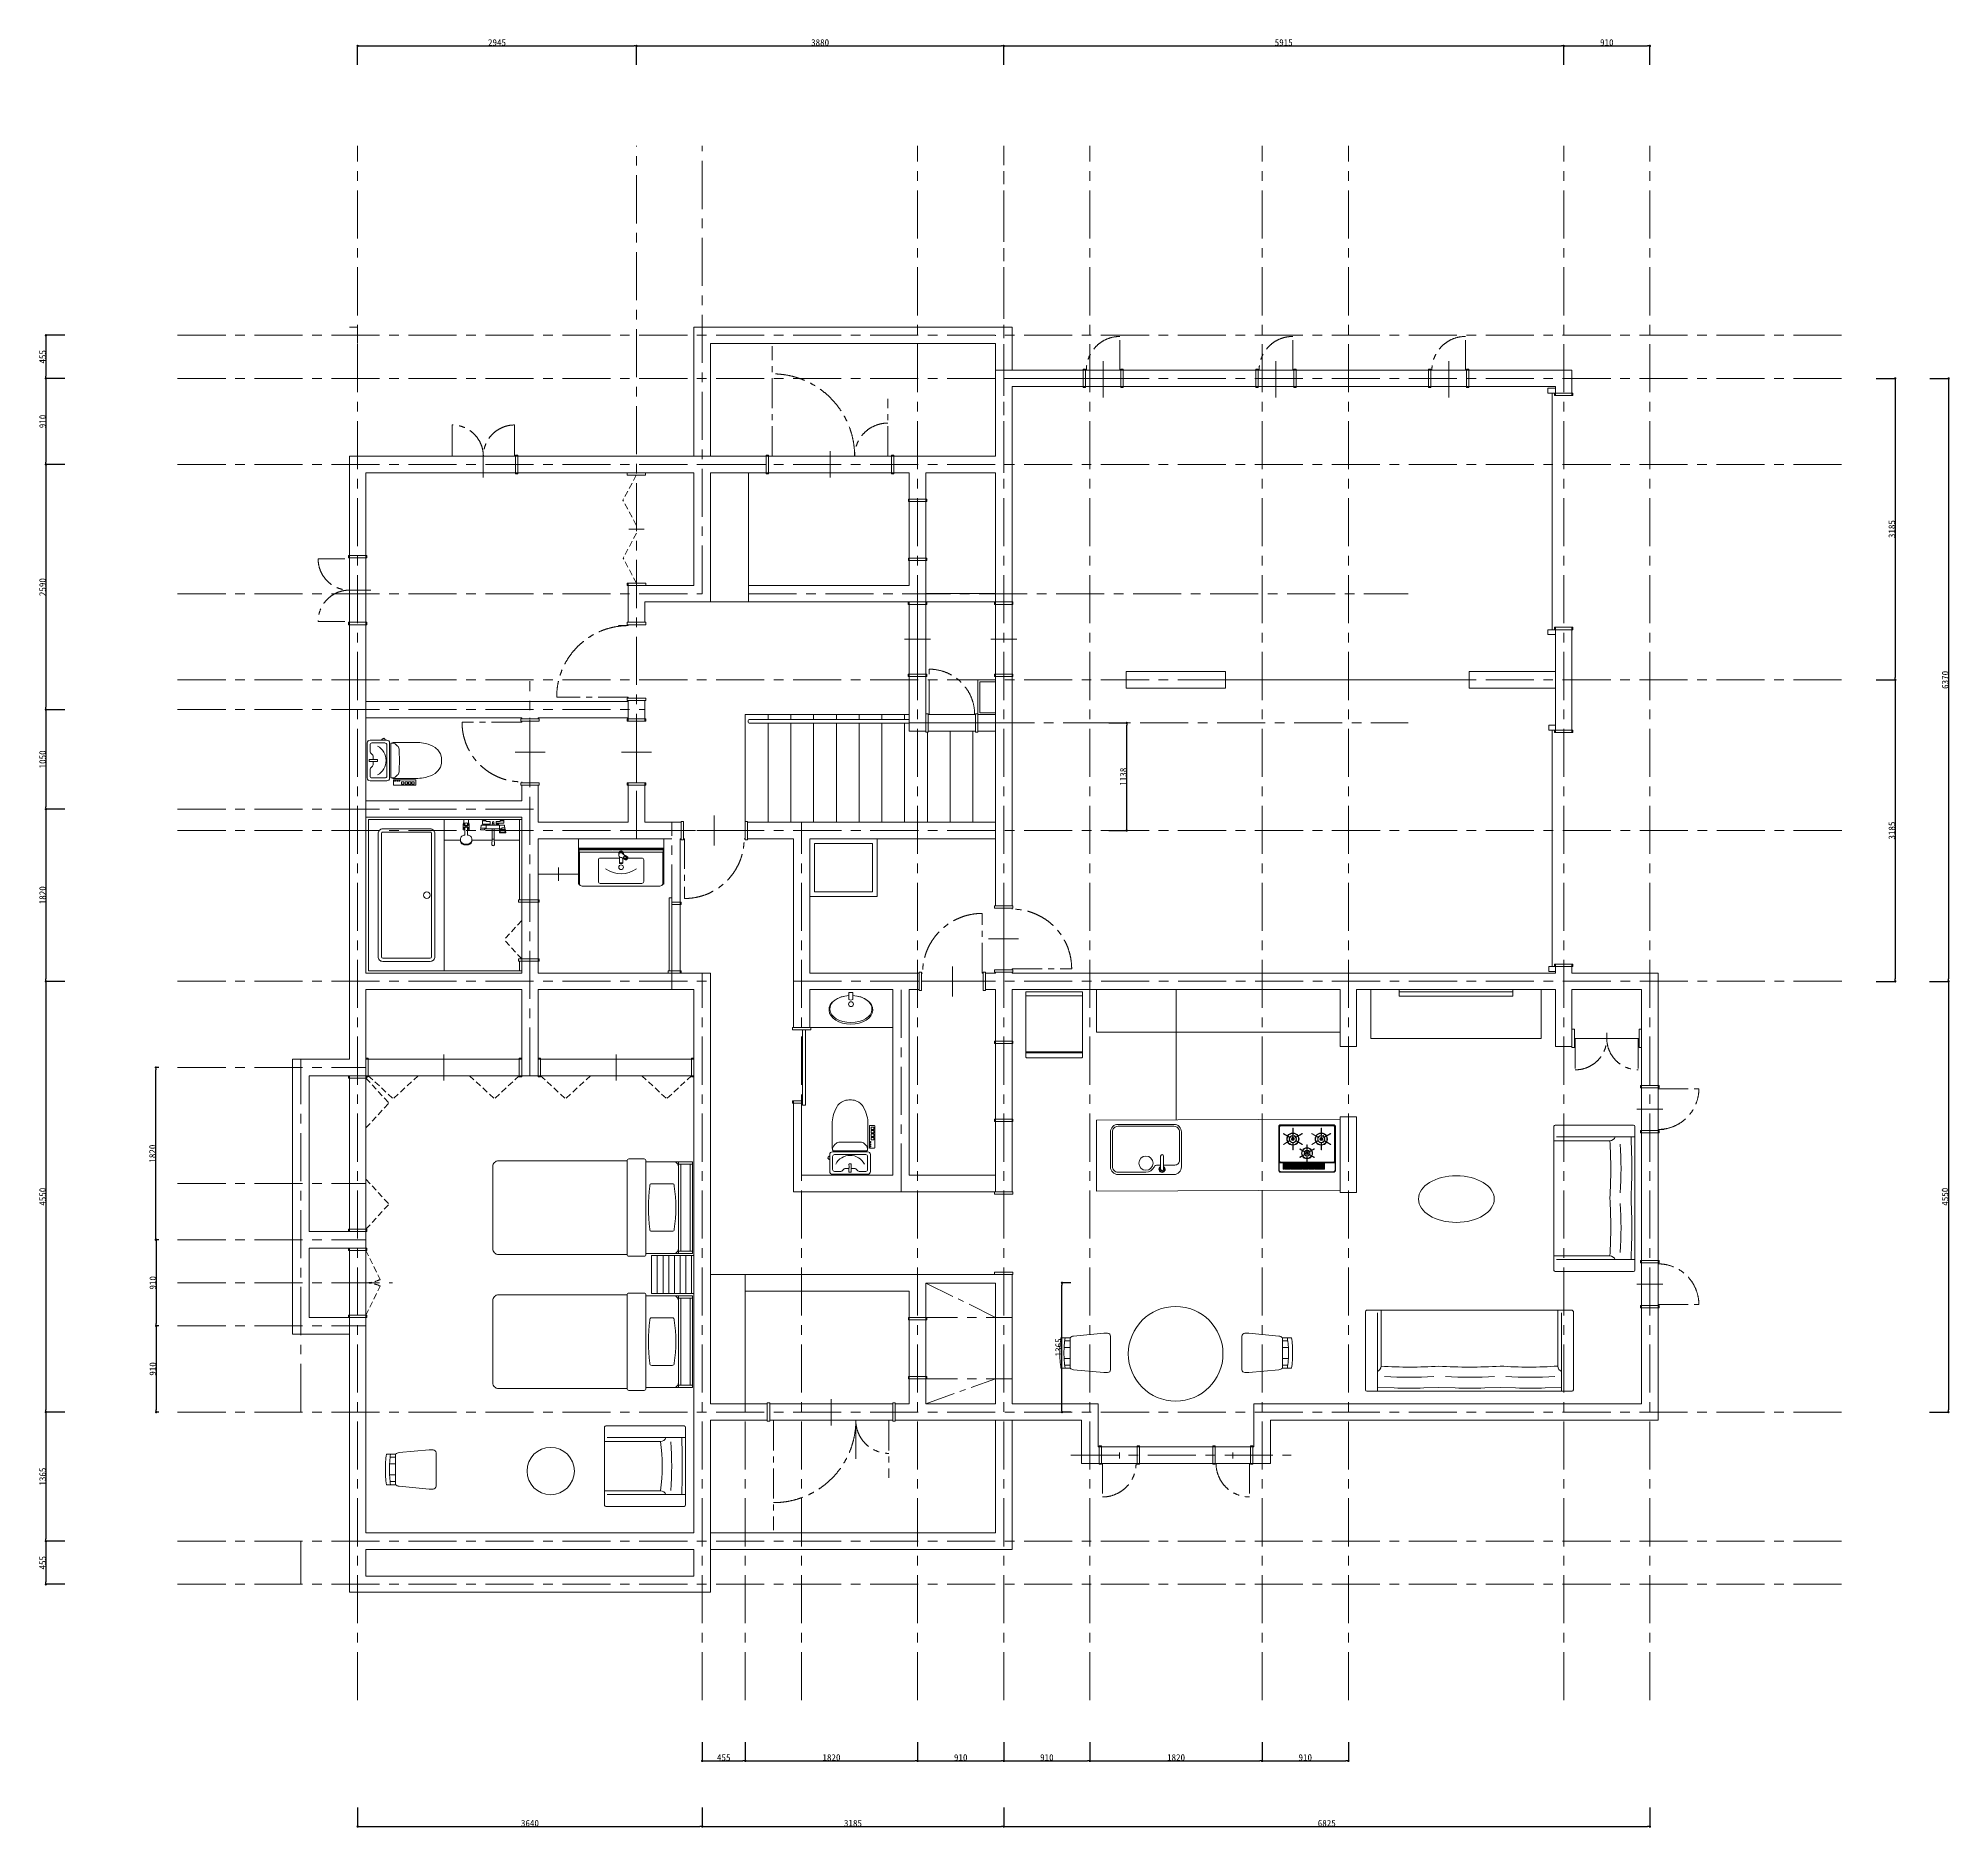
# Model space of a CAD drawing. Header units: millimetres. Extents: x -63086 to 144078, y -129912 to 13382.
# Drawn here: x 13730 to 33922, y -5653 to 13253 of the extents above; entities that cross this region are included whole.
import ezdxf

# ---------------------------------------------------------------- set-up
doc = ezdxf.new("R2010")
doc.units = ezdxf.units.MM
for name, pattern in [('CENTER', [50.8, 31.75, -6.35, 6.35, -6.35]), ('CENTERX2', [101.6, 63.5, -12.7, 12.7, -12.7]), ('HIDDEN', [9.525, 6.35, -3.175])]:
    doc.linetypes.add(name, pattern=pattern)
doc.layers.get('0').update_dxf_attribs({"lineweight": 0})
for name, color, linetype, lineweight in [('001壁芯', 7, 'CENTERX2', 0), ('002寸法', 7, 'Continuous', 0), ('003壁', 7, 'Continuous', 9), ('004建具', 7, 'Continuous', 9), ('093手すり', 7, 'Continuous', 5), ('094システムキッチン', 7, 'Continuous', 0), ('096ユニットバス', 7, 'Continuous', 0), ('097家具', 7, 'Continuous', 0), ('098階段', 7, 'Continuous', 9), ('099洗濯パン', 7, 'Continuous', 9), ('95洗面', 7, 'Continuous', 5)]:
    doc.layers.add(name, color=color, linetype=linetype, lineweight=lineweight)
doc.styles.get("Standard").update_dxf_attribs({"font": 'MS Mincho.ttf'})
doc.dimstyles.new('寸法', dxfattribs={"dimtxt": 70, "dimasz": 25, "dimexe": 1.5, "dimexo": 200, "dimtad": 1, "dimdec": 0, "dimtxsty": 'Standard', "dimblk": 'DOT', "dimcen": 2.5, "dimadec": 0, "dimazin": 0, "dimtfac": 1, "dimtdec": 0, "dimtmove": 0, "dimatfit": 3, "dimfxl": 200, "dimfxlon": 1, "dimarcsym": 0})

msp = doc.modelspace()

# ---------------------------------------------------------------- blocks, each defined once
blk = doc.blocks.new('_Dot')
at = {"color": 0, "linetype": 'ByBlock', "lineweight": -2}
blk.add_line((-0.5, 0), (-1, 0), dxfattribs=at)
at = {"color": 0, "linetype": 'ByBlock', "const_width": 0.5}
blk.add_lwpolyline([(-0.25, 0, 1), (0.25, 0, 1)], format="xyb", close=True, dxfattribs=at)
blk = doc.blocks.new('*D2')
at = {"layer": '002寸法', "color": 0, "lineweight": -2, "transparency": 16777216}
for p, q in [((14011, 10114), (13810, 10114)), ((13811, 10089), (13811, 9684)), ((14011, 9659), (13810, 9659))]:
    blk.add_line(p, q, dxfattribs=at)
at = {"layer": 'Defpoints', "color": 0, "transparency": 16777216}
for p in [(15202, 10114), (13811, 9659), (15202, 9659)]:
    blk.add_point(p, dxfattribs=at)
at = {"layer": '002寸法', "color": 0, "lineweight": -2, "transparency": 16777216, "xscale": 25, "yscale": 25, "zscale": 25}
for p, rotation in [((13811, 10114), 90), ((13811, 9659), 270)]:
    blk.add_blockref('_Dot', p, dxfattribs=dict(at, rotation=rotation))
at = {"layer": '002寸法', "color": 0, "transparency": 16777216, "insert": (13776, 9887), "char_height": 70, "attachment_point": 5, "rotation": 90}
blk.add_mtext('455', dxfattribs=at)
blk = doc.blocks.new('*D3')
at = {"layer": '002寸法', "color": 0, "lineweight": -2, "transparency": 16777216}
for p, q in [((14011, 9659), (13810, 9659)), ((13811, 9634), (13811, 8774)), ((14011, 8749), (13810, 8749))]:
    blk.add_line(p, q, dxfattribs=at)
at = {"layer": 'Defpoints', "color": 0, "transparency": 16777216}
for p in [(15202, 9659), (13811, 8749), (15202, 8749)]:
    blk.add_point(p, dxfattribs=at)
at = {"layer": '002寸法', "color": 0, "lineweight": -2, "transparency": 16777216, "xscale": 25, "yscale": 25, "zscale": 25}
for p, rotation in [((13811, 9659), 90), ((13811, 8749), 270)]:
    blk.add_blockref('_Dot', p, dxfattribs=dict(at, rotation=rotation))
at = {"layer": '002寸法', "color": 0, "transparency": 16777216, "insert": (13776, 9204), "char_height": 70, "attachment_point": 5, "rotation": 90}
blk.add_mtext('910', dxfattribs=at)
blk = doc.blocks.new('*D4')
at = {"layer": '002寸法', "color": 0, "lineweight": -2, "transparency": 16777216}
for p, q in [((14011, 8749), (13810, 8749)), ((13811, 8724), (13811, 6184)), ((14011, 6159), (13810, 6159))]:
    blk.add_line(p, q, dxfattribs=at)
at = {"layer": 'Defpoints', "color": 0, "transparency": 16777216}
for p in [(15202, 8749), (13811, 6159), (15202, 6159)]:
    blk.add_point(p, dxfattribs=at)
at = {"layer": '002寸法', "color": 0, "lineweight": -2, "transparency": 16777216, "xscale": 25, "yscale": 25, "zscale": 25}
for p, rotation in [((13811, 8749), 90), ((13811, 6159), 270)]:
    blk.add_blockref('_Dot', p, dxfattribs=dict(at, rotation=rotation))
at = {"layer": '002寸法', "color": 0, "transparency": 16777216, "insert": (13776, 7454), "char_height": 70, "attachment_point": 5, "rotation": 90}
blk.add_mtext('2590', dxfattribs=at)
blk = doc.blocks.new('*D5')
at = {"layer": '002寸法', "color": 0, "lineweight": -2, "transparency": 16777216}
for p, q in [((14011, 6159), (13810, 6159)), ((13811, 6134), (13811, 5134)), ((14011, 5109), (13810, 5109))]:
    blk.add_line(p, q, dxfattribs=at)
at = {"layer": 'Defpoints', "color": 0, "transparency": 16777216}
for p in [(15202, 6159), (13811, 5109), (15202, 5109)]:
    blk.add_point(p, dxfattribs=at)
at = {"layer": '002寸法', "color": 0, "lineweight": -2, "transparency": 16777216, "xscale": 25, "yscale": 25, "zscale": 25}
for p, rotation in [((13811, 6159), 90), ((13811, 5109), 270)]:
    blk.add_blockref('_Dot', p, dxfattribs=dict(at, rotation=rotation))
at = {"layer": '002寸法', "color": 0, "transparency": 16777216, "insert": (13776, 5634), "char_height": 70, "attachment_point": 5, "rotation": 90}
blk.add_mtext('1050', dxfattribs=at)
blk = doc.blocks.new('*D6')
at = {"layer": '002寸法', "color": 0, "lineweight": -2, "transparency": 16777216}
for p, q in [((14011, 5109), (13810, 5109)), ((13811, 5084), (13811, 3314)), ((14011, 3289), (13810, 3289))]:
    blk.add_line(p, q, dxfattribs=at)
at = {"layer": 'Defpoints', "color": 0, "transparency": 16777216}
for p in [(15202, 5109), (13811, 3289), (15202, 3289)]:
    blk.add_point(p, dxfattribs=at)
at = {"layer": '002寸法', "color": 0, "lineweight": -2, "transparency": 16777216, "xscale": 25, "yscale": 25, "zscale": 25}
for p, rotation in [((13811, 5109), 90), ((13811, 3289), 270)]:
    blk.add_blockref('_Dot', p, dxfattribs=dict(at, rotation=rotation))
at = {"layer": '002寸法', "color": 0, "transparency": 16777216, "insert": (13776, 4199), "char_height": 70, "attachment_point": 5, "rotation": 90}
blk.add_mtext('1820', dxfattribs=at)
blk = doc.blocks.new('*D7')
at = {"layer": '002寸法', "color": 0, "lineweight": -2, "transparency": 16777216}
for p, q in [((14011, 3289), (13810, 3289)), ((13811, 3264), (13811, -1236)), ((14011, -1261), (13810, -1261))]:
    blk.add_line(p, q, dxfattribs=at)
at = {"layer": 'Defpoints', "color": 0, "transparency": 16777216}
for p in [(15202, 3289), (13811, -1261), (15202, -1261)]:
    blk.add_point(p, dxfattribs=at)
at = {"layer": '002寸法', "color": 0, "lineweight": -2, "transparency": 16777216, "xscale": 25, "yscale": 25, "zscale": 25}
for p, rotation in [((13811, 3289), 90), ((13811, -1261), 270)]:
    blk.add_blockref('_Dot', p, dxfattribs=dict(at, rotation=rotation))
at = {"layer": '002寸法', "color": 0, "transparency": 16777216, "insert": (13776, 1014), "char_height": 70, "attachment_point": 5, "rotation": 90}
blk.add_mtext('4550', dxfattribs=at)
blk = doc.blocks.new('*D8')
at = {"layer": '002寸法', "color": 0, "lineweight": -2, "transparency": 16777216}
for p, q in [((14011, -1261), (13810, -1261)), ((13811, -1286), (13811, -2601)), ((14011, -2626), (13810, -2626))]:
    blk.add_line(p, q, dxfattribs=at)
at = {"layer": 'Defpoints', "color": 0, "transparency": 16777216}
for p in [(15202, -1261), (13811, -2626), (15202, -2626)]:
    blk.add_point(p, dxfattribs=at)
at = {"layer": '002寸法', "color": 0, "lineweight": -2, "transparency": 16777216, "xscale": 25, "yscale": 25, "zscale": 25}
for p, rotation in [((13811, -1261), 90), ((13811, -2626), 270)]:
    blk.add_blockref('_Dot', p, dxfattribs=dict(at, rotation=rotation))
at = {"layer": '002寸法', "color": 0, "transparency": 16777216, "insert": (13776, -1943), "char_height": 70, "attachment_point": 5, "rotation": 90}
blk.add_mtext('1365', dxfattribs=at)
blk = doc.blocks.new('*D9')
at = {"layer": '002寸法', "color": 0, "lineweight": -2, "transparency": 16777216}
for p, q in [((14011, -2626), (13810, -2626)), ((13811, -2651), (13811, -3056)), ((14011, -3081), (13810, -3081))]:
    blk.add_line(p, q, dxfattribs=at)
at = {"layer": 'Defpoints', "color": 0, "transparency": 16777216}
for p in [(15202, -2626), (13811, -3081), (15202, -3081)]:
    blk.add_point(p, dxfattribs=at)
at = {"layer": '002寸法', "color": 0, "lineweight": -2, "transparency": 16777216, "xscale": 25, "yscale": 25, "zscale": 25}
for p, rotation in [((13811, -2626), 90), ((13811, -3081), 270)]:
    blk.add_blockref('_Dot', p, dxfattribs=dict(at, rotation=rotation))
at = {"layer": '002寸法', "color": 0, "transparency": 16777216, "insert": (13776, -2853), "char_height": 70, "attachment_point": 5, "rotation": 90}
blk.add_mtext('455', dxfattribs=at)
blk = doc.blocks.new('*D10')
at = {"layer": '002寸法', "color": 0, "lineweight": -2, "transparency": 16777216}
for p, q in [((17104, 12971), (17104, 13173)), ((17129, 13171), (20024, 13171)), ((20049, 12971), (20049, 13173))]:
    blk.add_line(p, q, dxfattribs=at)
at = {"layer": 'Defpoints', "color": 0, "transparency": 16777216}
for p in [(20049, 13171), (17104, 12115), (20049, 12115)]:
    blk.add_point(p, dxfattribs=at)
at = {"layer": '002寸法', "color": 0, "lineweight": -2, "transparency": 16777216, "xscale": 25, "yscale": 25, "zscale": 25, "rotation": 180}
blk.add_blockref('_Dot', (17104, 13171), dxfattribs=at)
at = {"layer": '002寸法', "color": 0, "lineweight": -2, "transparency": 16777216, "xscale": 25, "yscale": 25, "zscale": 25}
blk.add_blockref('_Dot', (20049, 13171), dxfattribs=at)
at = {"layer": '002寸法', "color": 0, "transparency": 16777216, "insert": (18576, 13207), "char_height": 70, "attachment_point": 5}
blk.add_mtext('2945', dxfattribs=at)
blk = doc.blocks.new('*D11')
at = {"layer": '002寸法', "color": 0, "lineweight": -2, "transparency": 16777216}
for p, q in [((20049, 12971), (20049, 13173)), ((20074, 13171), (23904, 13171)), ((23929, 12971), (23929, 13173))]:
    blk.add_line(p, q, dxfattribs=at)
at = {"layer": 'Defpoints', "color": 0, "transparency": 16777216}
for p in [(23929, 13171), (20049, 12115), (23929, 12115)]:
    blk.add_point(p, dxfattribs=at)
at = {"layer": '002寸法', "color": 0, "lineweight": -2, "transparency": 16777216, "xscale": 25, "yscale": 25, "zscale": 25, "rotation": 180}
blk.add_blockref('_Dot', (20049, 13171), dxfattribs=at)
at = {"layer": '002寸法', "color": 0, "lineweight": -2, "transparency": 16777216, "xscale": 25, "yscale": 25, "zscale": 25}
blk.add_blockref('_Dot', (23929, 13171), dxfattribs=at)
at = {"layer": '002寸法', "color": 0, "transparency": 16777216, "insert": (21989, 13207), "char_height": 70, "attachment_point": 5}
blk.add_mtext('3880', dxfattribs=at)
blk = doc.blocks.new('*D12')
at = {"layer": '002寸法', "color": 0, "lineweight": -2, "transparency": 16777216}
for p, q in [((23929, 12971), (23929, 13173)), ((23954, 13171), (29819, 13171)), ((29844, 12971), (29844, 13173))]:
    blk.add_line(p, q, dxfattribs=at)
at = {"layer": 'Defpoints', "color": 0, "transparency": 16777216}
for p in [(29844, 13171), (23929, 12115), (29844, 12115)]:
    blk.add_point(p, dxfattribs=at)
at = {"layer": '002寸法', "color": 0, "lineweight": -2, "transparency": 16777216, "xscale": 25, "yscale": 25, "zscale": 25, "rotation": 180}
blk.add_blockref('_Dot', (23929, 13171), dxfattribs=at)
at = {"layer": '002寸法', "color": 0, "lineweight": -2, "transparency": 16777216, "xscale": 25, "yscale": 25, "zscale": 25}
blk.add_blockref('_Dot', (29844, 13171), dxfattribs=at)
at = {"layer": '002寸法', "color": 0, "transparency": 16777216, "insert": (26886, 13207), "char_height": 70, "attachment_point": 5}
blk.add_mtext('5915', dxfattribs=at)
blk = doc.blocks.new('*D13')
at = {"layer": '002寸法', "color": 0, "lineweight": -2, "transparency": 16777216}
for p, q in [((29844, 12971), (29844, 13173)), ((29869, 13171), (30729, 13171)), ((30754, 12971), (30754, 13173))]:
    blk.add_line(p, q, dxfattribs=at)
at = {"layer": 'Defpoints', "color": 0, "transparency": 16777216}
for p in [(30754, 13171), (29844, 12115), (30754, 12115)]:
    blk.add_point(p, dxfattribs=at)
at = {"layer": '002寸法', "color": 0, "lineweight": -2, "transparency": 16777216, "xscale": 25, "yscale": 25, "zscale": 25, "rotation": 180}
blk.add_blockref('_Dot', (29844, 13171), dxfattribs=at)
at = {"layer": '002寸法', "color": 0, "lineweight": -2, "transparency": 16777216, "xscale": 25, "yscale": 25, "zscale": 25}
blk.add_blockref('_Dot', (30754, 13171), dxfattribs=at)
at = {"layer": '002寸法', "color": 0, "transparency": 16777216, "insert": (30299, 13207), "char_height": 70, "attachment_point": 5}
blk.add_mtext('910', dxfattribs=at)
blk = doc.blocks.new('*D14')
at = {"layer": '002寸法', "color": 0, "lineweight": -2, "transparency": 16777216}
for p, q in [((17104, -5440), (17104, -5642)), ((20744, -5440), (20744, -5642)), ((17129, -5640), (20719, -5640))]:
    blk.add_line(p, q, dxfattribs=at)
at = {"layer": 'Defpoints', "color": 0, "transparency": 16777216}
for p in [(17104, -4306), (20744, -4306), (20744, -5640)]:
    blk.add_point(p, dxfattribs=at)
at = {"layer": '002寸法', "color": 0, "lineweight": -2, "transparency": 16777216, "xscale": 25, "yscale": 25, "zscale": 25, "rotation": 180}
blk.add_blockref('_Dot', (17104, -5640), dxfattribs=at)
at = {"layer": '002寸法', "color": 0, "lineweight": -2, "transparency": 16777216, "xscale": 25, "yscale": 25, "zscale": 25}
blk.add_blockref('_Dot', (20744, -5640), dxfattribs=at)
at = {"layer": '002寸法', "color": 0, "transparency": 16777216, "insert": (18924, -5605), "char_height": 70, "attachment_point": 5}
blk.add_mtext('3640', dxfattribs=at)
blk = doc.blocks.new('*D15')
at = {"layer": '002寸法', "color": 0, "lineweight": -2, "transparency": 16777216}
for p, q in [((20744, -5440), (20744, -5642)), ((23929, -5440), (23929, -5642)), ((20769, -5640), (23904, -5640))]:
    blk.add_line(p, q, dxfattribs=at)
at = {"layer": 'Defpoints', "color": 0, "transparency": 16777216}
for p in [(20744, -4306), (23929, -4306), (23929, -5640)]:
    blk.add_point(p, dxfattribs=at)
at = {"layer": '002寸法', "color": 0, "lineweight": -2, "transparency": 16777216, "xscale": 25, "yscale": 25, "zscale": 25, "rotation": 180}
blk.add_blockref('_Dot', (20744, -5640), dxfattribs=at)
at = {"layer": '002寸法', "color": 0, "lineweight": -2, "transparency": 16777216, "xscale": 25, "yscale": 25, "zscale": 25}
blk.add_blockref('_Dot', (23929, -5640), dxfattribs=at)
at = {"layer": '002寸法', "color": 0, "transparency": 16777216, "insert": (22336, -5605), "char_height": 70, "attachment_point": 5}
blk.add_mtext('3185', dxfattribs=at)
blk = doc.blocks.new('*D16')
at = {"layer": '002寸法', "color": 0, "lineweight": -2, "transparency": 16777216}
for p, q in [((23929, -5440), (23929, -5642)), ((30754, -5440), (30754, -5642)), ((23954, -5640), (30729, -5640))]:
    blk.add_line(p, q, dxfattribs=at)
at = {"layer": 'Defpoints', "color": 0, "transparency": 16777216}
for p in [(23929, -4306), (30754, -4306), (30754, -5640)]:
    blk.add_point(p, dxfattribs=at)
at = {"layer": '002寸法', "color": 0, "lineweight": -2, "transparency": 16777216, "xscale": 25, "yscale": 25, "zscale": 25, "rotation": 180}
blk.add_blockref('_Dot', (23929, -5640), dxfattribs=at)
at = {"layer": '002寸法', "color": 0, "lineweight": -2, "transparency": 16777216, "xscale": 25, "yscale": 25, "zscale": 25}
blk.add_blockref('_Dot', (30754, -5640), dxfattribs=at)
at = {"layer": '002寸法', "color": 0, "transparency": 16777216, "insert": (27341, -5605), "char_height": 70, "attachment_point": 5}
blk.add_mtext('6825', dxfattribs=at)
blk = doc.blocks.new('*D17')
at = {"layer": '002寸法', "color": 0, "lineweight": -2, "transparency": 16777216}
for p, q in [((23929, -4747), (23929, -4948)), ((24839, -4747), (24839, -4948)), ((23954, -4947), (24814, -4947))]:
    blk.add_line(p, q, dxfattribs=at)
at = {"layer": 'Defpoints', "color": 0, "transparency": 16777216}
for p in [(23929, -4306), (24839, -4306), (24839, -4947)]:
    blk.add_point(p, dxfattribs=at)
at = {"layer": '002寸法', "color": 0, "lineweight": -2, "transparency": 16777216, "xscale": 25, "yscale": 25, "zscale": 25, "rotation": 180}
blk.add_blockref('_Dot', (23929, -4947), dxfattribs=at)
at = {"layer": '002寸法', "color": 0, "lineweight": -2, "transparency": 16777216, "xscale": 25, "yscale": 25, "zscale": 25}
blk.add_blockref('_Dot', (24839, -4947), dxfattribs=at)
at = {"layer": '002寸法', "color": 0, "transparency": 16777216, "insert": (24384, -4911), "char_height": 70, "attachment_point": 5}
blk.add_mtext('910', dxfattribs=at)
blk = doc.blocks.new('*D18')
at = {"layer": '002寸法', "color": 0, "lineweight": -2, "transparency": 16777216}
for p, q in [((24839, -4747), (24839, -4948)), ((26659, -4747), (26659, -4948)), ((24864, -4947), (26634, -4947))]:
    blk.add_line(p, q, dxfattribs=at)
at = {"layer": 'Defpoints', "color": 0, "transparency": 16777216}
for p in [(24839, -4306), (26659, -4306), (26659, -4947)]:
    blk.add_point(p, dxfattribs=at)
at = {"layer": '002寸法', "color": 0, "lineweight": -2, "transparency": 16777216, "xscale": 25, "yscale": 25, "zscale": 25, "rotation": 180}
blk.add_blockref('_Dot', (24839, -4947), dxfattribs=at)
at = {"layer": '002寸法', "color": 0, "lineweight": -2, "transparency": 16777216, "xscale": 25, "yscale": 25, "zscale": 25}
blk.add_blockref('_Dot', (26659, -4947), dxfattribs=at)
at = {"layer": '002寸法', "color": 0, "transparency": 16777216, "insert": (25749, -4911), "char_height": 70, "attachment_point": 5}
blk.add_mtext('1820', dxfattribs=at)
blk = doc.blocks.new('*D19')
at = {"layer": '002寸法', "color": 0, "lineweight": -2, "transparency": 16777216}
for p, q in [((26659, -4747), (26659, -4948)), ((27569, -4747), (27569, -4948)), ((26684, -4947), (27544, -4947))]:
    blk.add_line(p, q, dxfattribs=at)
at = {"layer": 'Defpoints', "color": 0, "transparency": 16777216}
for p in [(26659, -4306), (27569, -4306), (27569, -4947)]:
    blk.add_point(p, dxfattribs=at)
at = {"layer": '002寸法', "color": 0, "lineweight": -2, "transparency": 16777216, "xscale": 25, "yscale": 25, "zscale": 25, "rotation": 180}
blk.add_blockref('_Dot', (26659, -4947), dxfattribs=at)
at = {"layer": '002寸法', "color": 0, "lineweight": -2, "transparency": 16777216, "xscale": 25, "yscale": 25, "zscale": 25}
blk.add_blockref('_Dot', (27569, -4947), dxfattribs=at)
at = {"layer": '002寸法', "color": 0, "transparency": 16777216, "insert": (27114, -4911), "char_height": 70, "attachment_point": 5}
blk.add_mtext('910', dxfattribs=at)
blk = doc.blocks.new('*D20')
at = {"layer": '002寸法', "color": 0, "lineweight": -2, "transparency": 16777216}
for p, q in [((15002, 559), (14975, 559)), ((14976, 534), (14976, -326)), ((15002, -351), (14975, -351))]:
    blk.add_line(p, q, dxfattribs=at)
at = {"layer": 'Defpoints', "color": 0, "transparency": 16777216}
for p in [(15202, 559), (14976, -351), (15202, -351)]:
    blk.add_point(p, dxfattribs=at)
at = {"layer": '002寸法', "color": 0, "lineweight": -2, "transparency": 16777216, "xscale": 25, "yscale": 25, "zscale": 25}
for p, rotation in [((14976, 559), 90), ((14976, -351), 270)]:
    blk.add_blockref('_Dot', p, dxfattribs=dict(at, rotation=rotation))
at = {"layer": '002寸法', "color": 0, "transparency": 16777216, "insert": (14940, 104), "char_height": 70, "attachment_point": 5, "rotation": 90}
blk.add_mtext('910', dxfattribs=at)
blk = doc.blocks.new('*D21')
at = {"layer": '002寸法', "color": 0, "lineweight": -2, "transparency": 16777216}
for p, q in [((15002, -351), (14975, -351)), ((14976, -376), (14976, -1236)), ((15002, -1261), (14975, -1261))]:
    blk.add_line(p, q, dxfattribs=at)
at = {"layer": 'Defpoints', "color": 0, "transparency": 16777216}
for p in [(15202, -351), (14976, -1261), (15202, -1261)]:
    blk.add_point(p, dxfattribs=at)
at = {"layer": '002寸法', "color": 0, "lineweight": -2, "transparency": 16777216, "xscale": 25, "yscale": 25, "zscale": 25}
for p, rotation in [((14976, -351), 90), ((14976, -1261), 270)]:
    blk.add_blockref('_Dot', p, dxfattribs=dict(at, rotation=rotation))
at = {"layer": '002寸法', "color": 0, "transparency": 16777216, "insert": (14940, -806), "char_height": 70, "attachment_point": 5, "rotation": 90}
blk.add_mtext('910', dxfattribs=at)
blk = doc.blocks.new('*D22')
at = {"layer": '002寸法', "color": 0, "lineweight": -2, "transparency": 16777216}
for p, q in [((15002, 2379), (14971, 2379)), ((14972, 584), (14972, 2354)), ((15002, 559), (14971, 559))]:
    blk.add_line(p, q, dxfattribs=at)
at = {"layer": 'Defpoints', "color": 0, "transparency": 16777216}
for p in [(14972, 2379), (15202, 2379), (15202, 559)]:
    blk.add_point(p, dxfattribs=at)
at = {"layer": '002寸法', "color": 0, "lineweight": -2, "transparency": 16777216, "xscale": 25, "yscale": 25, "zscale": 25}
for p, rotation in [((14972, 2379), 90), ((14972, 559), 270)]:
    blk.add_blockref('_Dot', p, dxfattribs=dict(at, rotation=rotation))
at = {"layer": '002寸法', "color": 0, "transparency": 16777216, "insert": (14937, 1469), "char_height": 70, "attachment_point": 5, "rotation": 90}
blk.add_mtext('1820', dxfattribs=at)
blk = doc.blocks.new('*D23')
at = {"layer": '002寸法', "color": 0, "lineweight": -2, "transparency": 16777216}
for p, q in [((20744, -4747), (20744, -4948)), ((21199, -4747), (21199, -4948)), ((20769, -4947), (21174, -4947))]:
    blk.add_line(p, q, dxfattribs=at)
at = {"layer": 'Defpoints', "color": 0, "transparency": 16777216}
for p in [(20744, -4306), (21199, -4306), (21199, -4947)]:
    blk.add_point(p, dxfattribs=at)
at = {"layer": '002寸法', "color": 0, "lineweight": -2, "transparency": 16777216, "xscale": 25, "yscale": 25, "zscale": 25, "rotation": 180}
blk.add_blockref('_Dot', (20744, -4947), dxfattribs=at)
at = {"layer": '002寸法', "color": 0, "lineweight": -2, "transparency": 16777216, "xscale": 25, "yscale": 25, "zscale": 25}
blk.add_blockref('_Dot', (21199, -4947), dxfattribs=at)
at = {"layer": '002寸法', "color": 0, "transparency": 16777216, "insert": (20971, -4911), "char_height": 70, "attachment_point": 5}
blk.add_mtext('455', dxfattribs=at)
blk = doc.blocks.new('*D24')
at = {"layer": '002寸法', "color": 0, "lineweight": -2, "transparency": 16777216}
for p, q in [((21199, -4747), (21199, -4948)), ((23019, -4747), (23019, -4948)), ((21224, -4947), (22994, -4947))]:
    blk.add_line(p, q, dxfattribs=at)
at = {"layer": 'Defpoints', "color": 0, "transparency": 16777216}
for p in [(21199, -4306), (23019, -4306), (23019, -4947)]:
    blk.add_point(p, dxfattribs=at)
at = {"layer": '002寸法', "color": 0, "lineweight": -2, "transparency": 16777216, "xscale": 25, "yscale": 25, "zscale": 25, "rotation": 180}
blk.add_blockref('_Dot', (21199, -4947), dxfattribs=at)
at = {"layer": '002寸法', "color": 0, "lineweight": -2, "transparency": 16777216, "xscale": 25, "yscale": 25, "zscale": 25}
blk.add_blockref('_Dot', (23019, -4947), dxfattribs=at)
at = {"layer": '002寸法', "color": 0, "transparency": 16777216, "insert": (22109, -4911), "char_height": 70, "attachment_point": 5}
blk.add_mtext('1820', dxfattribs=at)
blk = doc.blocks.new('*D25')
at = {"layer": '002寸法', "color": 0, "lineweight": -2, "transparency": 16777216}
for p, q in [((23019, -4747), (23019, -4948)), ((23929, -4747), (23929, -4948)), ((23044, -4947), (23904, -4947))]:
    blk.add_line(p, q, dxfattribs=at)
at = {"layer": 'Defpoints', "color": 0, "transparency": 16777216}
for p in [(23019, -4306), (23929, -4306), (23929, -4947)]:
    blk.add_point(p, dxfattribs=at)
at = {"layer": '002寸法', "color": 0, "lineweight": -2, "transparency": 16777216, "xscale": 25, "yscale": 25, "zscale": 25, "rotation": 180}
blk.add_blockref('_Dot', (23019, -4947), dxfattribs=at)
at = {"layer": '002寸法', "color": 0, "lineweight": -2, "transparency": 16777216, "xscale": 25, "yscale": 25, "zscale": 25}
blk.add_blockref('_Dot', (23929, -4947), dxfattribs=at)
at = {"layer": '002寸法', "color": 0, "transparency": 16777216, "insert": (23474, -4911), "char_height": 70, "attachment_point": 5}
blk.add_mtext('910', dxfattribs=at)
blk = doc.blocks.new('*D26')
at = {"layer": '003壁', "color": 0, "lineweight": -2, "transparency": 16777216}
for p, q in [((24639, 104), (24543, 104)), ((24544, -1236), (24544, 79)), ((24639, -1261), (24543, -1261))]:
    blk.add_line(p, q, dxfattribs=at)
at = {"layer": 'Defpoints', "color": 0, "transparency": 16777216}
for p in [(24544, 104), (24839, 104), (24839, -1261)]:
    blk.add_point(p, dxfattribs=at)
at = {"layer": '003壁', "color": 0, "lineweight": -2, "transparency": 16777216, "xscale": 25, "yscale": 25, "zscale": 25}
for p, rotation in [((24544, 104), 90), ((24544, -1261), 270)]:
    blk.add_blockref('_Dot', p, dxfattribs=dict(at, rotation=rotation))
at = {"layer": '003壁', "color": 0, "transparency": 16777216, "insert": (24508, -578), "char_height": 70, "attachment_point": 5, "rotation": 90}
blk.add_mtext('1365', dxfattribs=at)
blk = doc.blocks.new('*D27')
at = {"layer": '003壁', "color": 0, "lineweight": -2, "transparency": 16777216}
for p, q in [((25039, 6019), (25229, 6019)), ((25228, 4907), (25228, 5994)), ((25039, 4882), (25229, 4882))]:
    blk.add_line(p, q, dxfattribs=at)
at = {"layer": 'Defpoints', "color": 0, "transparency": 16777216}
for p in [(24839, 6019), (25228, 6019), (24839, 4882)]:
    blk.add_point(p, dxfattribs=at)
at = {"layer": '003壁', "color": 0, "lineweight": -2, "transparency": 16777216, "xscale": 25, "yscale": 25, "zscale": 25}
for p, rotation in [((25228, 6019), 90), ((25228, 4882), 270)]:
    blk.add_blockref('_Dot', p, dxfattribs=dict(at, rotation=rotation))
at = {"layer": '003壁', "color": 0, "transparency": 16777216, "insert": (25192, 5451), "char_height": 70, "attachment_point": 5, "rotation": 90}
blk.add_mtext('1138', dxfattribs=at)
blk = doc.blocks.new('*D28')
at = {"layer": '002寸法', "color": 0, "lineweight": -2, "transparency": 16777216}
for p, q in [((33146, 9659), (33348, 9659)), ((33346, 9634), (33346, 6499)), ((33146, 6474), (33348, 6474))]:
    blk.add_line(p, q, dxfattribs=at)
at = {"layer": 'Defpoints', "color": 0, "transparency": 16777216}
for p in [(32783, 9659), (32783, 6474), (33346, 6474)]:
    blk.add_point(p, dxfattribs=at)
at = {"layer": '002寸法', "color": 0, "lineweight": -2, "transparency": 16777216, "xscale": 25, "yscale": 25, "zscale": 25}
for p, rotation in [((33346, 9659), 90), ((33346, 6474), 270)]:
    blk.add_blockref('_Dot', p, dxfattribs=dict(at, rotation=rotation))
at = {"layer": '002寸法', "color": 0, "transparency": 16777216, "insert": (33310, 8067), "char_height": 70, "attachment_point": 5, "rotation": 90}
blk.add_mtext('3185', dxfattribs=at)
blk = doc.blocks.new('*D29')
at = {"layer": '002寸法', "color": 0, "lineweight": -2, "transparency": 16777216}
for p, q in [((33146, 6474), (33348, 6474)), ((33346, 6449), (33346, 3314)), ((33146, 3289), (33348, 3289))]:
    blk.add_line(p, q, dxfattribs=at)
at = {"layer": 'Defpoints', "color": 0, "transparency": 16777216}
for p in [(32783, 6474), (20831, 3289), (33346, 3289)]:
    blk.add_point(p, dxfattribs=at)
at = {"layer": '002寸法', "color": 0, "lineweight": -2, "transparency": 16777216, "xscale": 25, "yscale": 25, "zscale": 25}
for p, rotation in [((33346, 6474), 90), ((33346, 3289), 270)]:
    blk.add_blockref('_Dot', p, dxfattribs=dict(at, rotation=rotation))
at = {"layer": '002寸法', "color": 0, "transparency": 16777216, "insert": (33310, 4882), "char_height": 70, "attachment_point": 5, "rotation": 90}
blk.add_mtext('3185', dxfattribs=at)
blk = doc.blocks.new('*D30')
at = {"layer": '002寸法', "color": 0, "lineweight": -2, "transparency": 16777216}
for p, q in [((33710, 9659), (33911, 9659)), ((33910, 9634), (33910, 3314)), ((33710, 3289), (33911, 3289))]:
    blk.add_line(p, q, dxfattribs=at)
at = {"layer": 'Defpoints', "color": 0, "transparency": 16777216}
for p in [(32783, 9659), (32783, 3289), (33910, 3289)]:
    blk.add_point(p, dxfattribs=at)
at = {"layer": '002寸法', "color": 0, "lineweight": -2, "transparency": 16777216, "xscale": 25, "yscale": 25, "zscale": 25}
for p, rotation in [((33910, 9659), 90), ((33910, 3289), 270)]:
    blk.add_blockref('_Dot', p, dxfattribs=dict(at, rotation=rotation))
at = {"layer": '002寸法', "color": 0, "transparency": 16777216, "insert": (33874, 6474), "char_height": 70, "attachment_point": 5, "rotation": 90}
blk.add_mtext('6370', dxfattribs=at)
blk = doc.blocks.new('*D31')
at = {"layer": '002寸法', "color": 0, "lineweight": -2, "transparency": 16777216}
for p, q in [((33707, 3289), (33909, 3289)), ((33907, 3264), (33907, -1236)), ((33707, -1261), (33909, -1261))]:
    blk.add_line(p, q, dxfattribs=at)
at = {"layer": 'Defpoints', "color": 0, "transparency": 16777216}
for p in [(33342, 3289), (33342, -1261), (33907, -1261)]:
    blk.add_point(p, dxfattribs=at)
at = {"layer": '002寸法', "color": 0, "lineweight": -2, "transparency": 16777216, "xscale": 25, "yscale": 25, "zscale": 25}
for p, rotation in [((33907, 3289), 90), ((33907, -1261), 270)]:
    blk.add_blockref('_Dot', p, dxfattribs=dict(at, rotation=rotation))
at = {"layer": '002寸法', "color": 0, "transparency": 16777216, "insert": (33872, 1014), "char_height": 70, "attachment_point": 5, "rotation": 90}
blk.add_mtext('4550', dxfattribs=at)
blk = doc.blocks.new('*U33')
at = {"color": 0, "linetype": 'ByBlock', "lineweight": -2}
for points in [[(30, 215), (207, 215, -0.414214), (237, 185), (237, -185, -0.414214), (207, -215), (30, -215, -0.414214), (0, -185), (0, 185, -0.414214)], [(89, 11), (94, 12), (104, 12, -0.414214), (109, 7), (109, -7, -0.414214), (104, -12), (94, -12), (89, -11), (66, -11, -0.069336), (65, -12), (25, -12, -0.414214), (20, -7), (20, 7, -0.414214), (25, 12), (65, 12, -0.069336), (66, 11)], [(340, 0), (338, 97), (337, 120, 0.211916), (318, 156), (295, 176, 0.125119), (281, 182), (272, 184), (272, 189), (533, 189, -0.07041), (616, 178, -0.083469), (716, 137), (728, 128, -0.167569), (781, 45), (783, 29, -0.072319), (783, -29), (781, -45, -0.167569), (728, -128), (716, -137, -0.083469), (616, -178, -0.07041), (533, -189), (272, -189), (272, -184), (281, -182, 0.125119), (295, -176), (318, -156, 0.211916), (337, -120), (338, -97)]]:
    blk.add_lwpolyline(points, format="xyb", close=True, dxfattribs=at)
for points in [[(191, 215), (191, 220, 0.228779), (183, 229, 0.253275), (174, 235, 0.253275), (164, 229, 0.228779), (156, 220), (156, 215)], [(62, -12), (62, -47, -0.196533), (56, -61), (36, -82, 0.196533), (30, -96), (30, -165, 0.414214), (50, -185), (187, -185, 0.414214), (207, -165), (207, 165, 0.414214), (187, 185), (50, 185, 0.414214), (30, 165), (30, 96, 0.196533), (36, 82), (56, 61, -0.196533), (62, 47), (62, 12)], [(108, -152, 0.60107), (108, 152)], [(272, -184), (258, -184, -0.414214), (248, -174), (248, 174, -0.414214), (258, 184), (272, 184)]]:
    blk.add_lwpolyline(points, format="xyb", dxfattribs=at)
blk.add_lwpolyline([(509, -261), (281, -261, -0.414214), (276, -256), (276, -209, -0.414214), (281, -204), (509, -204, -0.414214), (514, -209), (514, -256, -0.414214)], format="xyb", close=True)
for points in [[(363, -224), (388, -224), (388, -250), (363, -250)], [(400, -224), (425, -224), (425, -250), (400, -250)], [(436, -224), (461, -224), (461, -250), (436, -250)], [(471, -224), (496, -224), (496, -250), (471, -250)]]:
    blk.add_lwpolyline(points, close=True, dxfattribs=at)
for centre in [(294, -214), (317, -214), (340, -214)]:
    blk.add_circle(centre, 5.07, dxfattribs=at)
blk = doc.blocks.new('浴槽（CAD素材.com）d258ce55')
at = {"color": 0, "linetype": 'ByBlock', "lineweight": -2}
blk.add_lwpolyline([(800, 1600), (0, 1600), (0, 0), (800, 0)], close=True, dxfattribs=at)
for points in [[(650, 1500), (150, 1500, 0.414214), (100, 1450), (100, 150, 0.414214), (150, 100), (650, 100, 0.414214), (700, 150), (700, 1450, 0.414214)], [(650, 1465), (150, 1465, 0.414214), (135, 1450), (135, 150, 0.414214), (150, 135), (650, 135, 0.414214), (665, 150), (665, 1450, 0.414214)]]:
    blk.add_lwpolyline(points, format="xyb", close=True, dxfattribs=at)
blk.add_circle((615, 800), 34, dxfattribs=at)
blk = doc.blocks.new('シャワー4（CAD素材.com）')
at = {"color": 0, "linetype": 'ByBlock', "lineweight": -2}
for points in [[(-20, -65), (-25, 0)], [(20, -65), (25, 0)]]:
    blk.add_lwpolyline(points, dxfattribs=at)
blk.add_lwpolyline([(-60, -215), (-60, -210, -0.414214), (-15, -165), (-15, -95, -1), (15, -95), (15, -165, -0.414214), (60, -210), (60, -215, -0.414214), (15, -260), (-15, -260, -0.414214)], format="xyb", close=True, dxfattribs=at)
for points in [[(-30, -50), (-30, -110), (-19, -110), (-19, -107, -1.816187), (19, -107), (19, -110), (30, -110), (30, -50)], [(-20, -65, 0.247864), (20, -65)], [(60, -217, -0.013897), (60, -220), (60, -225, -0.414214), (15, -270), (-15, -270, -0.414214), (-60, -225), (-60, -220, -0.013897), (-60, -217, -0.013897)]]:
    blk.add_lwpolyline(points, format="xyb", dxfattribs=at)
blk.add_circle((0, -50), 15, dxfattribs=at)
for start, end in [(139.071, 180), (0, 40.929)]:
    blk.add_arc((0, -50), 30, start, end, dxfattribs=at)
blk = doc.blocks.new('シャワー10（CAD素材.com）')
at = {"color": 0, "linetype": 'ByBlock', "lineweight": -2}
blk.add_line((92, -99), (-87, -99), dxfattribs=at)
for points in [[(-120, 0), (-120, -2), (-106, -12), (-84, -12)], [(-70, 0), (-70, -2), (-84, -12)], [(70, 0), (70, -2), (84, -12)], [(120, 0), (120, -2), (106, -12)], [(-32, -62), (-32, -22), (-70, -22), (-79, -16), (-112, -16), (-112, -51), (-32, -51)], [(-106, -16), (-106, -12)], [(-84, -16), (-84, -12)], [(-75, -62), (-75, -99)], [(-57, -51), (-57, -62)], [(-12, -62), (-12, -45), (12, -45), (12, -62)], [(-10, -99), (-10, -209)], [(-8, -30), (-8, -45)], [(10, -209), (10, -99)], [(33, -40), (31, -42), (31, -49), (33, -51)], [(33, -62), (33, -51), (58, -51), (58, -62)], [(58, -40), (60, -42), (60, -49), (58, -51)], [(67, -99), (67, -62)], [(84, -16), (84, -12)], [(106, -12), (84, -12)], [(106, -16), (106, -12)]]:
    blk.add_lwpolyline(points, dxfattribs=at)
for points in [[(118, -90), (92, -90), (92, -103), (68, -103), (68, -139, 0.414214), (71, -142), (132, -142, 0.476123), (135, -138), (127, -100), (124, -98), (119, -62), (-126, -62), (-130, -91), (-135, -108, 0.503545), (-133, -111), (-97, -111, 0.219806), (-96, -110), (-81, -93, 0.639605), (-82, -91), (-126, -91)], [(8, -45), (8, -30, 1), (-8, -30)], [(12, -209), (-12, -209), (-15, -262, 1.052153), (15, -262), (12, -209)]]:
    blk.add_lwpolyline(points, format="xyb", dxfattribs=at)
for points in [[(70, -22), (33, -22), (33, -40), (112, -40), (112, -16), (79, -16)], [(127, -135), (75, -135), (75, -107), (121, -107)]]:
    blk.add_lwpolyline(points, close=True, dxfattribs=at)
blk = doc.blocks.new('洗面台（CAD素材.com）2')
at = {"color": 0, "linetype": 'ByBlock', "lineweight": -2}
for points in [[(-438, 20), (-450, 20), (-450, 500), (450, 500), (450, 20), (438, 20)], [(-450, 400), (-440, 360), (440, 360), (450, 400), (-450, 400)], [(63, 297), (29, 297)]]:
    blk.add_lwpolyline(points, dxfattribs=at)
for points in [[(-90, 395), (-90, 385), (-440, 385), (-440, 395)], [(-85, 385), (-85, 395), (440, 395), (440, 385)]]:
    blk.add_lwpolyline(points, close=True, dxfattribs=at)
for points in [[(440, 360), (440, 30, -0.414214), (410, 0), (-410, 0, -0.414214), (-440, 30), (-440, 360)], [(-18, 297), (-220, 297, 0.414214), (-240, 277), (-240, 50, 0.414214), (-220, 30), (220, 30, 0.414214), (240, 50), (240, 277, 0.414214), (220, 297), (71, 297)], [(-25, 327), (-25, 347, -1), (25, 347), (25, 335)], [(-18, 309), (-18, 245, 0.414214), (-10, 238), (10, 238, 0.414214), (17, 245), (17, 296)], [(-13, 249), (-13, 248, 0.414214), (-10, 245), (10, 245, 0.414214), (13, 248), (13, 249)], [(32, 296, -0.414214), (29, 306), (32, 313, -0.414214), (43, 316)], [(-163, 184, 0.323559), (163, 184)]]:
    blk.add_lwpolyline(points, format="xyb", dxfattribs=at)
for points in [[(5, 303), (48, 278, 0.414214), (62, 282), (71, 297, 0.414214), (67, 310), (24, 335, 2.236835)], [(59, 307, -0.414214), (62, 296), (58, 289, -0.414214), (47, 286), (29, 297, -0.414214), (26, 308), (29, 314, -0.414214), (40, 317)]]:
    blk.add_lwpolyline(points, format="xyb", close=True, dxfattribs=at)
for centre, radius in [((0, 200), 25), ((0, 362), 5)]:
    blk.add_circle(centre, radius, dxfattribs=at)
blk = doc.blocks.new('洗面台（CAD素材.com）21')
at = {"color": 0, "linetype": 'ByBlock', "lineweight": -2}
blk.add_lwpolyline([(-26, -100), (-26, -189, 0.244755), (24, -189), (24, -100)], format="xyb", dxfattribs=at)
blk.add_circle((0, -246), 30, dxfattribs=at)
at = {"color": 0, "linetype": 'ByBlock', "lineweight": -2, "extrusion": (0, 0, -1)}
for centre, major_axis, ratio, start_param, end_param in [((-1, -317), (-275, 0), 0.654545, 1.661831, 7.762947), ((-1, -307), (265, 0), 0.641509, -1.476316, 4.617909)]:
    blk.add_ellipse(centre, major_axis=major_axis, ratio=ratio, start_param=start_param, end_param=end_param, dxfattribs=at)
blk = doc.blocks.new('ソファ（CAD素材.com）5a5d12e7')
at = {"color": 0, "linetype": 'ByBlock', "lineweight": -2}
for points in [[(1086, 0, 0.239035), (1098, 12), (1098, 842, 0.351395), (1085, 854), (-1085, 854, 0.351395), (-1098, 842), (-1098, 12, 0.239035), (-1086, 0), (1086, 0)], [(-973, 815), (-801, 821, -0.016355), (-488, 821), (-330, 815), (-161, 821, -0.016355), (152, 821), (324, 815)], [(324, 815), (482, 821, -0.016355), (795, 821), (973, 815)], [(-934, 0), (-934, 590, 0.287763), (-973, 648)], [(-384, 701, 0.029254), (-902, 701)], [(-265, 701, -0.029254), (253, 701)], [(378, 701, -0.029254), (896, 701)], [(934, 0), (934, 590, -0.287763), (973, 648)], [(-934, 590, -0.033025), (-324, 590, -0.031686), (324, 590, -0.03427), (934, 590)]]:
    blk.add_lwpolyline(points, format="xyb", dxfattribs=at)
for points in [[(-973, 854), (-973, 26)], [(973, 854), (973, 26)]]:
    blk.add_lwpolyline(points, dxfattribs=at)
blk = doc.blocks.new('ソファ（CAD素材.com）fb48a578')
at = {"color": 0, "linetype": 'ByBlock', "lineweight": -2}
for points in [[(761, 0, 0.239035), (773, 12), (773, 842, 0.351395), (760, 854), (-760, 854, 0.351395), (-773, 842), (-773, 12, 0.239035), (-761, 0), (761, 0)], [(-648, 815), (-470, 821, -0.016652), (-163, 821), (-3, 815), (157, 821, -0.016355), (470, 821), (648, 815)], [(-609, 0), (-609, 590, 0.287763), (-648, 648)], [(-59, 701, 0.029573), (-571, 701)], [(53, 701, -0.029254), (571, 701)], [(609, 0), (609, 590, -0.287763), (648, 648)], [(-609, 590, -0.034459), (-3, 590, -0.034144), (609, 590)]]:
    blk.add_lwpolyline(points, format="xyb", dxfattribs=at)
for points in [[(-648, 854), (-648, 26)], [(648, 854), (648, 26)]]:
    blk.add_lwpolyline(points, dxfattribs=at)
blk = doc.blocks.new('大型冷蔵庫6（CAD素材.com）')
at = {"color": 0, "linetype": 'ByBlock', "lineweight": -2}
for p, q in [((-300, 63), (300, 63)), ((-300, 53), (300, 53))]:
    blk.add_line(p, q, dxfattribs=at)
blk.add_lwpolyline([(-300, 699), (-300, 10, 0.414214), (-290, 0), (290, 0, 0.414214), (300, 10), (300, 699)], format="xyb", dxfattribs=at)
for points in [[(300, 699), (-300, 699)], [(-300, 657), (300, 657)]]:
    blk.add_lwpolyline(points, dxfattribs=at)
blk = doc.blocks.new('ベッド（CAD素材.com）887ea087')
at = {"color": 0, "linetype": 'ByBlock', "lineweight": -2}
for points in [[(492, 485), (0, 485), (0, -485)], [(0, 460), (150, 460)], [(25, 460), (25, -460)], [(125, -460), (125, 460)], [(150, -485), (150, 485)], [(0, -460), (150, -460)], [(0, -485), (492, -485)]]:
    blk.add_lwpolyline(points, dxfattribs=at)
for points in [[(150, 435, -0.414214), (200, 485)], [(692, 495), (2050, 495, -0.414214), (2110, 435), (2110, -435, -0.414214), (2050, -495), (692, -495)], [(200, -485, -0.414214), (150, -435)]]:
    blk.add_lwpolyline(points, format="xyb", dxfattribs=at)
for points in [[(692, 494, 0.414214), (672, 514), (512, 514, 0.414214), (492, 494), (492, -494, 0.414214), (512, -514), (672, -514, 0.414214), (692, -494)], [(217, 250, 0.573776), (195, 227, 0.078373), (195, -228, 0.577872), (216, -253), (430, -253, 0.577872), (451, -228, 0.060591), (451, 227, 0.573776), (430, 250)]]:
    blk.add_lwpolyline(points, format="xyb", close=True, dxfattribs=at)
blk = doc.blocks.new('ソファ（CAD素材.com）addd6315')
at = {"color": 0, "linetype": 'ByBlock', "lineweight": -2}
for points in [[(414, 0, 0.239035), (425, 12), (425, 842, 0.351395), (412, 854), (-412, 854, 0.351395), (-425, 842), (-425, 12, 0.239035), (-414, 0), (414, 0)], [(-261, 0), (-261, 590, 0.287763), (-301, 648)], [(-261, 590, -0.070077), (261, 590)], [(256, 701, 0.029573), (-256, 701)], [(261, 0), (261, 590, -0.287763), (301, 648)]]:
    blk.add_lwpolyline(points, format="xyb", dxfattribs=at)
for points in [[(-301, 854), (-301, 26)], [(-301, 815), (-122, 821), (122, 821), (301, 815)], [(301, 854), (301, 26)]]:
    blk.add_lwpolyline(points, dxfattribs=at)
blk = doc.blocks.new('*U189')
at = {"color": 0, "linetype": 'ByBlock', "lineweight": -2}
for points in [[(161, 427, -0.135443), (178, 390), (207, 71), (207, 30, -0.414889), (177, 0), (-177, 0, -0.414889), (-207, 30), (-207, 71), (-178, 390, -0.135443), (-161, 427)], [(-161, 480, -0.035347), (0, 492, -0.035347), (161, 480)]]:
    blk.add_lwpolyline(points, format="xyb", dxfattribs=at)
blk.add_lwpolyline([(0, 535, 0.045154), (-161, 523), (-161, 427), (161, 427), (161, 523, 0.045154)], format="xyb", close=True, dxfattribs=at)
for points in [[(-129, 484), (-129, 427)], [(-58, 490), (-58, 427)], [(58, 490), (58, 427)], [(129, 484), (129, 427)]]:
    blk.add_lwpolyline(points, dxfattribs=at)

# ---------------------------------------------------------------- dimensions: what is measured, and where the dimension line sits
at = {"layer": '002寸法'}
dim = msp.add_linear_dim(base=(20048.9634, 13171.0958), p1=(17103.9634, 12115.3398), p2=(20048.9634, 12115.3398), dimstyle='寸法', dxfattribs=at)
dim.commit()
dim.dimension.update_dxf_attribs({"geometry": '*D10', "text_midpoint": (18576.4634, 13206.7208)})
for base, p1, p2, picture, middle in [((23928.9634, 13171.0958), (20048.9634, 12115.3398), (23928.9634, 12115.3398), '*D11', (21988.9634, 13206.7208)), ((29843.9634, 13171.0958), (23928.9634, 12115.3398), (29843.9634, 12115.3398), '*D12', (26886.4634, 13206.7208)), ((30753.9634, 13171.0958), (29843.9634, 12115.3398), (30753.9634, 12115.3398), '*D13', (30298.9634, 13206.7208)), ((20743.9634, -5640.3424), (17103.9634, -4305.5057), (20743.9634, -4305.5057), '*D14', (18923.9634, -5604.7174)), ((23928.9634, -5640.3424), (20743.9634, -4305.5057), (23928.9634, -4305.5057), '*D15', (22336.4634, -5604.7174)), ((21198.9634, -4946.5341), (20743.9634, -4305.5057), (21198.9634, -4305.5057), '*D23', (20971.4634, -4910.9091)), ((23018.9634, -4946.5341), (21198.9634, -4305.5057), (23018.9634, -4305.5057), '*D24', (22108.9634, -4910.9091)), ((23928.9634, -4946.5341), (23018.9634, -4305.5057), (23928.9634, -4305.5057), '*D25', (23473.9634, -4910.9091)), ((30753.9634, -5640.3424), (23928.9634, -4305.5057), (30753.9634, -4305.5057), '*D16', (27341.4634, -5604.7174)), ((24838.9634, -4946.5341), (23928.9634, -4305.5057), (24838.9634, -4305.5057), '*D17', (24383.9634, -4910.9091)), ((26658.9634, -4946.5341), (24838.9634, -4305.5057), (26658.9634, -4305.5057), '*D18', (25748.9634, -4910.9091)), ((27568.9634, -4946.5341), (26658.9634, -4305.5057), (27568.9634, -4305.5057), '*D19', (27113.9634, -4910.9091))]:
    dim = msp.add_linear_dim(base=base, p1=p1, p2=p2, dimstyle='寸法', override={"dimtmove": 1}, dxfattribs=at)
    dim.commit()
    dim.dimension.update_dxf_attribs({"geometry": picture, "text_midpoint": middle})
dim = msp.add_linear_dim(base=(13811.2495, 9659.4193), p1=(15202.0396, 10114.4193), p2=(15202.0396, 9659.4193), angle=90, dimstyle='寸法', dxfattribs=at)
dim.commit()
dim.dimension.update_dxf_attribs({"geometry": '*D2', "text_midpoint": (13775.6245, 9886.9193)})
for base, p1, p2, picture, middle in [((13811.2495, 8749.4193), (15202.0396, 9659.4193), (15202.0396, 8749.4193), '*D3', (13775.6245, 9204.4193)), ((33346.0421, 6474.4193), (32782.7251, 9659.4193), (32782.7251, 6474.4193), '*D28', (33310.4171, 8066.9193)), ((33909.5911, 3289.4193), (32782.7251, 9659.4193), (32782.7251, 3289.4193), '*D30', (33873.9661, 6474.4193)), ((13811.2495, 6159.4193), (15202.0396, 8749.4193), (15202.0396, 6159.4193), '*D4', (13775.6245, 7454.4193)), ((33346.0421, 3289.4193), (32782.7251, 6474.4193), (20831.4634, 3289.4193), '*D29', (33310.4171, 4881.9193)), ((13811.2495, 5109.4193), (15202.0396, 6159.4193), (15202.0396, 5109.4193), '*D5', (13775.6245, 5634.4193)), ((13811.2495, 3289.4193), (15202.0396, 5109.4193), (15202.0396, 3289.4193), '*D6', (13775.6245, 4199.4193)), ((13811.2495, -1260.5807), (15202.0396, 3289.4193), (15202.0396, -1260.5807), '*D7', (13775.6245, 1014.4193)), ((33907.301, -1261.481), (33342.4841, 3288.519), (33342.4841, -1261.481), '*D31', (33871.676, 1013.519)), ((14972.3109, 2379.4193), (15202.0396, 559.4193), (15202.0396, 2379.4193), '*D22', (14936.6859, 1469.4193)), ((14976.0609, -350.5807), (15202.0396, 559.4193), (15202.0396, -350.5807), '*D20', (14940.4359, 104.4193)), ((14976.0609, -1260.5807), (15202.0396, -350.5807), (15202.0396, -1260.5807), '*D21', (14940.4359, -805.5807)), ((13811.2495, -2625.5807), (15202.0396, -1260.5807), (15202.0396, -2625.5807), '*D8', (13775.6245, -1943.0807)), ((13811.2495, -3080.5807), (15202.0396, -2625.5807), (15202.0396, -3080.5807), '*D9', (13775.6245, -2853.0807))]:
    dim = msp.add_linear_dim(base=base, p1=p1, p2=p2, angle=90, dimstyle='寸法', override={"dimtmove": 1}, dxfattribs=at)
    dim.commit()
    dim.dimension.update_dxf_attribs({"geometry": picture, "text_midpoint": middle})
at = {"layer": '003壁'}
dim = msp.add_linear_dim(base=(25227.7253353898, 6019.4192573752), p1=(24838.963417435, 4881.9192573752), p2=(24838.963417435, 6019.4192573752), angle=90, dimstyle='寸法', dxfattribs=at)
dim.commit()
dim.dimension.update_dxf_attribs({"geometry": '*D27', "text_midpoint": (25192.1003353898, 5450.6692573752)})
dim = msp.add_linear_dim(base=(24544.0194, 104.4193), p1=(24838.9634, -1260.5807), p2=(24838.9634, 104.4193), angle=90, dimstyle='寸法', override={"dimtmove": 1}, dxfattribs=at)
dim.commit()
dim.dimension.update_dxf_attribs({"geometry": '*D26', "text_midpoint": (24508.3944, -578.0807)})

# ---------------------------------------------------------------- hatches: boundary and pattern name
at = {"layer": '097家具', "ltscale": 10}
h = msp.add_hatch(dxfattribs=at)
h.set_pattern_fill('ANSI31', color=256, scale=19, angle=45)
h.paths.add_polyline_path([(20656.4634, 391.9193), (20206.4634, 391.9193), (20206.4634, -8.0807), (20656.4634, -8.0807)])

# ---------------------------------------------------------------- linework, layer by layer
at = {"layer": '001壁芯', "ltscale": 8}
for p, q in [((17103.9634, -4305.5057), (17103.9634, 12115.3398)), ((20048.9634, 4794.4193), (20048.9634, 12115.3398)), ((20743.9634, 7384.4193), (20743.9634, 12115.3398)), ((23018.9634, -4305.5057), (23018.9634, 12115.3398)), ((23928.9634, -4305.5057), (23928.9634, 12115.3398)), ((23928.9634, 8661.9193), (23928.9634, 12115.3398)), ((24838.9634, -4305.5057), (24838.9634, 12115.3398)), ((24838.9634, -4305.5057), (24838.9634, 12115.3398)), ((26658.9634, -4305.5057), (26658.9634, 12115.3398)), ((26658.9634, -4305.5057), (26658.9634, 12115.3398)), ((27568.9634, -4305.5057), (27568.9634, 12115.3398)), ((27568.9634, -4305.5057), (27568.9634, 12115.3398)), ((29843.9634, -4305.5057), (29843.9634, 12115.3398)), ((30753.9634, -4305.5057), (30753.9634, 12115.3398)), ((30753.9634, -4305.5057), (30753.9634, 12115.3398)), ((30753.9634, -4305.5057), (30753.9634, 12115.3398)), ((15202.0396, 10114.4193), (32782.7251, 10114.4193)), ((15202.0396, 9659.4193), (28202.0396, 9659.4193)), ((15202.0396, 9659.4193), (32782.7251, 9659.4193)), ((15202.0396, 8749.4193), (28202.0396, 8749.4193)), ((15202.0396, 8749.4193), (32782.7251, 8749.4193)), ((15202.0396, 7384.4193), (20743.9634, 7384.4193)), ((21231.4634, 7384.4193), (28202.0396, 7384.4193)), ((15202.0396, 6474.4193), (32782.7251, 6474.4193)), ((18923.9634, 2291.9193), (18923.9634, 6459.7767)), ((15202.0396, 6159.4193), (20136.4634, 6159.4193)), ((15202.0396, 6159.4193), (20136.4634, 6159.4193)), ((22931.4634, 6019.4193), (28202.0396, 6019.4193)), ((15202.0396, 5109.4193), (19011.4634, 5109.4193)), ((15202.0396, 5109.4193), (19011.4634, 5109.4193)), ((15202.0396, 4881.9193), (28202.0396, 4881.9193)), ((15202.0396, 4881.9193), (19011.4634, 4881.9193)), ((19961.4634, 4881.9193), (21198.9634, 4881.9193)), ((20423.9634, 3201.9193), (20423.9634, 4969.4193)), ((21706.4634, 4881.9193), (32782.7251, 4881.9193)), ((21793.9634, -4305.5057), (21793.9634, 4969.4193)), ((15202.0396, 3289.4193), (20831.4634, 3289.4193)), ((15202.0396, 3289.4193), (20831.4634, 3289.4193)), ((20743.9634, -4305.5057), (20743.9634, 3376.9193)), ((21706.4634, 3289.4193), (32782.7251, 3289.4193)), ((21706.4634, 3289.4193), (28202.0396, 3289.4193)), ((22843.9634, 1066.9193), (22843.9634, 3289.4193)), ((16503.9634, -1260.5807), (16503.9634, 2466.9193)), ((15202.0396, 2379.4193), (17191.4634, 2379.4193)), ((15202.0396, 2379.4193), (17191.4634, 2379.4193)), ((15202.0396, 1154.4193), (17191.4634, 1154.4193)), ((15202.0396, 559.4193), (17191.4634, 559.4193)), ((15202.0396, 559.4193), (17191.4634, 559.4193)), ((15202.0396, 104.4193), (17472.4972, 104.4193)), ((21198.9634, 104.4193), (21198.9634, 191.9193)), ((21198.9634, -4305.5057), (21198.9634, 16.9193)), ((23018.9634, -4305.5057), (23018.9634, 191.9193)), ((23928.9634, -4305.5057), (23928.9634, 191.9193)), ((23928.9634, -4305.5057), (23928.9634, 191.9193)), ((15202.0396, -350.5807), (17191.4634, -350.5807)), ((15202.0396, -350.5807), (17191.4634, -350.5807)), ((22931.4634, -260.5807), (24016.4634, -260.5807)), ((22931.4634, -910.5807), (24016.4634, -910.5807)), ((15202.0396, -1260.5807), (28202.0396, -1260.5807)), ((15202.0396, -1260.5807), (32782.7251, -1260.5807)), ((24637.1438, -1715.5807), (26963.8066, -1715.5807)), ((15202.0396, -2625.5807), (28202.0396, -2625.5807)), ((15202.0396, -2625.5807), (32782.7251, -2625.5807)), ((16503.9634, -3080.5807), (16503.9634, -2625.5807)), ((15202.0396, -3080.5807), (28202.0396, -3080.5807)), ((15202.0396, -3080.5807), (32782.7251, -3080.5807))]:
    msp.add_line(p, q, dxfattribs=at)
at = {"layer": '003壁'}
for p, q in [((17103.9634, 10201.9193), (17016.4634, 10201.9193)), ((17103.9634, 10114.4193), (17191.4634, 10114.4193)), ((17103.9634, 10114.4193), (17103.9634, 10026.9193)), ((23841.4634, 8836.9193), (23841.4634, 9746.9193)), ((23841.4634, 9746.9193), (29931.4634, 9746.9193)), ((24016.4634, 9746.9193), (24016.4634, 9806.0018)), ((29931.4634, 9746.9193), (29931.4634, 9479.4193)), ((24016.4634, 8661.9193), (24016.4634, 9571.9193)), ((24016.4634, 9571.9193), (29756.4634, 9571.9193)), ((29756.4634, 9571.9193), (29756.4634, 9479.4193)), ((29843.9634, 9659.4193), (29931.4634, 9659.4193)), ((17016.4634, 8836.9193), (17016.4634, 2466.9193)), ((17016.4634, 8836.9193), (23841.4634, 8836.9193)), ((23928.9634, 8749.4193), (24016.4634, 8749.4193)), ((17191.4634, 8661.9193), (19961.4634, 8661.9193)), ((17191.4634, 8661.9193), (17191.4634, 3376.9193)), ((20136.4634, 8661.9193), (20656.4634, 8661.9193)), ((20656.4634, 7471.9193), (20656.4634, 8661.9193)), ((20831.4634, 7296.9193), (20831.4634, 8661.9193)), ((20831.4634, 8661.9193), (22931.4634, 8661.9193)), ((22931.4634, 7471.9193), (22931.4634, 8661.9193)), ((23106.4634, 6106.9193), (23106.4634, 8661.9193)), ((23106.4634, 8661.9193), (23841.4634, 8661.9193)), ((23841.4634, 4086.9193), (23841.4634, 8661.9193)), ((24016.4634, 4086.9193), (24016.4634, 8661.9193)), ((19961.4634, 7081.9193), (19961.4634, 7496.9193)), ((20136.4634, 7471.9193), (20656.4634, 7471.9193)), ((21231.4634, 7471.9193), (22931.4634, 7471.9193)), ((20136.4634, 7296.9193), (20656.4634, 7296.9193)), ((20136.4634, 7081.9193), (20136.4634, 7296.9193)), ((20656.4634, 7296.9193), (23841.4634, 7296.9193)), ((22931.4634, 5931.9193), (22931.4634, 7296.9193)), ((23106.4634, 7386.9193), (23841.4634, 7386.9193)), ((23106.4634, 7384.4193), (23106.4634, 7296.9193)), ((19961.4634, 7046.9193), (19961.4634, 7056.9193)), ((29756.4634, 7029.4193), (29756.4634, 5919.4193)), ((29931.4634, 7029.4193), (29931.4634, 5919.4193)), ((19961.4634, 6281.9193), (19961.4634, 6291.9193)), ((17191.4634, 6246.9193), (19961.4634, 6246.9193)), ((17191.4634, 6071.9193), (18836.4634, 6071.9193)), ((18836.4634, 6061.9193), (18836.4634, 6071.9193)), ((19011.4634, 6071.9193), (19961.4634, 6071.9193)), ((19011.4634, 6061.9193), (19011.4634, 6071.9193)), ((19961.4634, 6036.9193), (19961.4634, 6256.9193)), ((20136.4634, 6036.9193), (20136.4634, 6256.9193)), ((23131.4634, 6106.9193), (23631.4634, 6106.9193)), ((23656.4634, 6106.9193), (23841.4634, 6106.9193)), ((18836.4634, 6026.9193), (18836.4634, 6036.9193)), ((23018.9634, 6019.4193), (22931.4634, 6019.4193)), ((22931.4634, 5931.9193), (23106.4634, 5931.9193)), ((23106.4634, 5931.9193), (22977.202, 5931.9193)), ((23928.9634, 6019.4193), (23018.9634, 6019.4193)), ((23131.4634, 5931.9193), (23631.4634, 5931.9193)), ((23656.4634, 5931.9193), (23832.7134, 5931.9193)), ((23823.9634, 5931.9193), (23841.4634, 5931.9193)), ((18836.4634, 5386.9193), (18836.4634, 5396.9193)), ((18836.4634, 5196.9193), (18836.4634, 5361.9193)), ((19011.4634, 4969.4193), (19011.4634, 5361.9193)), ((19961.4634, 4969.4193), (19961.4634, 5386.9193)), ((20136.4634, 4969.4193), (20136.4634, 5386.9193)), ((18836.4634, 5021.9193), (17191.4634, 5021.9193)), ((18836.4634, 3376.9193), (18836.4634, 5021.9193)), ((23841.4634, 4969.4193), (21706.4634, 4969.4193)), ((20423.9634, 4794.4193), (19011.4634, 4794.4193)), ((19011.4634, 3376.9193), (19011.4634, 4794.4193)), ((20336.4634, 4314.4193), (20336.4634, 4794.4193)), ((20511.4634, 3376.9193), (20511.4634, 4794.4193)), ((20521.4634, 4794.4193), (20511.4634, 4794.4193)), ((20556.4634, 4794.4193), (20546.4634, 4794.4193)), ((21196.4634, 4794.4193), (21186.4634, 4794.4193)), ((21706.4634, 4794.4193), (21221.4634, 4794.4193)), ((21706.4634, 3376.9193), (21706.4634, 4794.4193)), ((23841.4634, 4794.4193), (21881.4634, 4794.4193)), ((21881.4634, 3376.9193), (21881.4634, 4794.4193)), ((21881.4634, 4794.4193), (21881.4634, 4184.4193)), ((24016.4634, 4051.9193), (24016.4634, 4061.9193)), ((29756.4634, 3469.4193), (29756.4634, 3376.9193)), ((29931.4634, 3469.4193), (29931.4634, 3376.9193)), ((17191.4634, 3376.9193), (18836.4634, 3376.9193)), ((19011.4634, 3376.9193), (20336.4634, 3376.9193)), ((20511.4634, 3376.9193), (20831.4634, 3376.9193)), ((20831.4634, -1173.0807), (20831.4634, 3376.9193)), ((21706.4634, 2801.9193), (21706.4634, 3376.9193)), ((23036.4634, 3376.9193), (21881.4634, 3376.9193)), ((23071.4634, 3376.9193), (23061.4634, 3376.9193)), ((23711.4634, 3376.9193), (23701.4634, 3376.9193)), ((23841.4634, 3376.9193), (23736.4634, 3376.9193)), ((23841.4634, 3376.9193), (23841.4634, 3386.9193)), ((24016.4634, 3411.9193), (24016.4634, 3421.9193)), ((24016.4634, 3376.9193), (24016.4634, 3386.9193)), ((29756.4634, 3376.9193), (24016.4634, 3376.9193)), ((29843.9634, 3289.4193), (29843.9634, 3201.9193)), ((29931.4634, 3376.9193), (30841.4634, 3376.9193)), ((30841.4634, 3376.9193), (30841.4634, -1348.0807)), ((17191.4634, 3201.9193), (18836.4634, 3201.9193)), ((17191.4634, 3201.9193), (17191.4634, 2466.9193)), ((18836.4634, 2466.9193), (18836.4634, 3201.9193)), ((19011.4634, 2466.9193), (19011.4634, 3201.9193)), ((19011.4634, 3201.9193), (20656.4634, 3201.9193)), ((20656.4634, 2466.9193), (20656.4634, 3201.9193)), ((22756.4634, 3201.9193), (21881.4634, 3201.9193)), ((21881.4634, 2801.9193), (21881.4634, 3201.9193)), ((22756.4634, 1241.9193), (22756.4634, 3201.9193)), ((22931.4634, 1241.9193), (22931.4634, 3201.9193)), ((23036.4634, 3201.9193), (22931.4634, 3201.9193)), ((23841.4634, 3201.9193), (23736.4634, 3201.9193)), ((23841.4634, 1066.9193), (23841.4634, 3201.9193)), ((27481.4634, 3201.9193), (24016.4634, 3201.9193)), ((24016.4634, 1066.9193), (24016.4634, 3201.9193)), ((29756.4634, 3201.9193), (27656.4634, 3201.9193)), ((29931.4634, 3201.9193), (30666.4634, 3201.9193)), ((30666.4634, 3201.9193), (30666.4634, -1173.0807)), ((17016.4634, 2466.9193), (16416.4634, 2466.9193)), ((16416.4634, 2466.9193), (16416.4634, 1751.9193)), ((17191.4634, 2466.9193), (18836.4634, 2466.9193)), ((19011.4634, 2466.9193), (20656.4634, 2466.9193)), ((17016.4634, 2291.9193), (16591.4634, 2291.9193)), ((16591.4634, 646.9193), (16591.4634, 2291.9193)), ((17016.4634, 2291.9193), (17016.4634, 646.9193)), ((18923.9634, 2291.9193), (17191.4634, 2291.9193)), ((17191.4634, 2291.9193), (17191.4634, -2538.0807)), ((18923.9634, 2379.4193), (18923.9634, 2291.9193)), ((18923.9634, 2291.9193), (20656.4634, 2291.9193)), ((20656.4634, -1173.0807), (20656.4634, 2291.9193)), ((21706.4634, 1066.9193), (21706.4634, 2026.9193)), ((16416.4634, -438.0807), (16416.4634, 1926.9193)), ((22756.4634, 1241.9193), (21793.9634, 1241.9193)), ((23841.4634, 1241.9193), (22931.4634, 1241.9193)), ((21793.9634, 1066.9193), (21706.4634, 1066.9193)), ((23841.4634, 1066.9193), (21793.9634, 1066.9193)), ((23841.4634, 1154.4193), (23841.4634, 1066.9193)), ((23841.4634, 1066.9193), (23841.4634, 1154.4193)), ((17016.4634, 646.9193), (16591.4634, 646.9193)), ((16591.4634, -263.0807), (16591.4634, 471.9193)), ((17016.4634, 471.9193), (16591.4634, 471.9193)), ((17016.4634, 471.9193), (17016.4634, -3163.0807)), ((20831.4634, 191.9193), (23841.4634, 191.9193)), ((21198.9634, -1173.0807), (21198.9634, 191.9193)), ((21198.9634, 16.9193), (22931.4634, 16.9193)), ((22931.4634, 16.9193), (22931.4634, -1173.0807)), ((23106.4634, 16.9193), (23106.4634, 101.9193)), ((23106.4634, 101.9193), (23841.4634, 101.9193)), ((23106.4634, 16.9193), (23106.4634, -1173.0807)), ((23841.4634, 101.9193), (23841.4634, -1173.0807)), ((24016.4634, 191.9193), (24016.4634, -1173.0807)), ((17016.4634, -263.0807), (16591.4634, -263.0807)), ((17016.4634, -350.5807), (17016.4634, -263.0807)), ((17016.4634, -438.0807), (16416.4634, -438.0807)), ((20656.4634, -1173.0807), (20656.4634, -2538.0807)), ((21431.4634, -1173.0807), (20831.4634, -1173.0807)), ((22756.4634, -1173.0807), (21456.4634, -1173.0807)), ((22931.4634, -1173.0807), (22781.4634, -1173.0807)), ((23841.4634, -1173.0807), (23106.4634, -1173.0807)), ((24926.4634, -1173.0807), (24016.4634, -1173.0807)), ((24926.4634, -1173.0807), (24926.4634, -1628.0807)), ((30666.4634, -1173.0807), (26571.4634, -1173.0807)), ((26571.4634, -1173.0807), (26571.4634, -1628.0807)), ((30753.9634, -1260.5807), (30753.9634, -1173.0807)), ((20831.4634, -1348.0807), (20831.4634, -2883.8935)), ((21431.4634, -1348.0807), (20831.4634, -1348.0807)), ((22756.4634, -1348.0807), (21456.4634, -1348.0807)), ((24751.4634, -1348.0807), (22781.4634, -1348.0807)), ((24751.4634, -1348.0807), (24751.4634, -1715.5807)), ((30841.4634, -1348.0807), (26746.4634, -1348.0807)), ((26746.4634, -1348.0807), (26746.4634, -1803.0807)), ((27568.9634, -1260.5807), (27656.4634, -1260.5807)), ((27568.9634, -1260.5807), (27656.4634, -1260.5807)), ((24751.4634, -1715.5807), (24637.1438, -1715.5807)), ((24751.4634, -1628.0807), (24751.4634, -1803.0807)), ((26746.4634, -1803.0807), (24751.4634, -1803.0807)), ((26571.4634, -1628.0807), (24926.4634, -1628.0807)), ((20656.4634, -2538.0807), (17191.4634, -2538.0807)), ((20656.4634, -2713.0807), (17191.4634, -2713.0807)), ((17191.4634, -2713.0807), (17191.4634, -2993.0807)), ((20656.4634, -2713.0807), (20656.4634, -2883.8935)), ((17191.4634, -2993.0807), (20656.4634, -2993.0807)), ((20656.4634, -2883.8935), (20656.4634, -2993.0807)), ((20831.4634, -2883.8935), (20831.4634, -3163.0807)), ((17016.4634, -3163.0807), (20831.4634, -3163.0807))]:
    msp.add_line(p, q, dxfattribs=at)
at = {"layer": '003壁', "ltscale": 10}
for p, q in [((24016.4634, 10201.9193), (20656.4634, 10201.9193)), ((20656.4634, 8836.9193), (20656.4634, 10201.9193)), ((23841.4634, 10114.4193), (23841.4634, 10106.9193)), ((24016.4634, 9776.4606), (24016.4634, 10201.9193)), ((23841.4634, 10026.9193), (20831.4634, 10026.9193)), ((20831.4634, 8836.9193), (20831.4634, 10026.9193)), ((23841.4634, 9746.9193), (23841.4634, 10026.9193))]:
    msp.add_line(p, q, dxfattribs=at)
at = {"layer": '004建具', "linetype": 'CENTERX2', "ltscale": 5}
for p, q in [((25156.4634, 9746.9193), (25156.4634, 10101.9193)), ((26981.4634, 9746.9193), (26981.4634, 10101.9193)), ((28806.4634, 9746.9193), (28806.4634, 10101.9193)), ((21483.9634, 8836.9193), (21483.9634, 9998.1183)), ((21483.9634, 8836.9193), (21483.9634, 9998.1183)), ((24791.4634, 9756.9193), (24766.4634, 9756.9193)), ((24766.4634, 9756.9193), (24766.4634, 9746.9193)), ((24766.4634, 9746.9193), (24766.4634, 9571.9193)), ((24791.4634, 9746.9193), (24791.4634, 9756.9193)), ((24791.4634, 9561.9193), (24791.4634, 9746.9193)), ((25166.4634, 9746.9193), (25166.4634, 9756.9193)), ((25166.4634, 9756.9193), (25191.4634, 9756.9193)), ((25166.4634, 9561.9193), (25166.4634, 9746.9193)), ((25191.4634, 9756.9193), (25191.4634, 9746.9193)), ((25191.4634, 9746.9193), (25191.4634, 9571.9193)), ((26616.4634, 9756.9193), (26591.4634, 9756.9193)), ((26591.4634, 9756.9193), (26591.4634, 9746.9193)), ((26591.4634, 9746.9193), (26591.4634, 9571.9193)), ((26616.4634, 9746.9193), (26616.4634, 9756.9193)), ((26616.4634, 9561.9193), (26616.4634, 9746.9193)), ((26991.4634, 9746.9193), (26991.4634, 9756.9193)), ((26991.4634, 9756.9193), (27016.4634, 9756.9193)), ((26991.4634, 9561.9193), (26991.4634, 9746.9193)), ((27016.4634, 9756.9193), (27016.4634, 9746.9193)), ((27016.4634, 9746.9193), (27016.4634, 9571.9193)), ((28441.4634, 9756.9193), (28416.4634, 9756.9193)), ((28416.4634, 9756.9193), (28416.4634, 9746.9193)), ((28416.4634, 9746.9193), (28416.4634, 9571.9193)), ((28441.4634, 9746.9193), (28441.4634, 9756.9193)), ((28441.4634, 9561.9193), (28441.4634, 9746.9193)), ((28816.4634, 9746.9193), (28816.4634, 9756.9193)), ((28816.4634, 9756.9193), (28841.4634, 9756.9193)), ((28816.4634, 9561.9193), (28816.4634, 9746.9193)), ((28841.4634, 9756.9193), (28841.4634, 9746.9193)), ((28841.4634, 9746.9193), (28841.4634, 9571.9193)), ((24766.4634, 9571.9193), (24766.4634, 9561.9193)), ((24766.4634, 9561.9193), (24791.4634, 9561.9193)), ((25191.4634, 9561.9193), (25166.4634, 9561.9193)), ((25191.4634, 9571.9193), (25191.4634, 9561.9193)), ((26591.4634, 9571.9193), (26591.4634, 9561.9193)), ((26591.4634, 9561.9193), (26616.4634, 9561.9193)), ((27016.4634, 9561.9193), (26991.4634, 9561.9193)), ((27016.4634, 9571.9193), (27016.4634, 9561.9193)), ((28416.4634, 9571.9193), (28416.4634, 9561.9193)), ((28416.4634, 9561.9193), (28441.4634, 9561.9193)), ((28841.4634, 9561.9193), (28816.4634, 9561.9193)), ((28841.4634, 9571.9193), (28841.4634, 9561.9193)), ((29746.4634, 9504.4193), (29746.4634, 9479.4193)), ((29941.4634, 9504.4193), (29756.4634, 9504.4193)), ((29941.4634, 9479.4193), (29941.4634, 9504.4193)), ((22703.9634, 8836.9193), (22703.9634, 9444.8025)), ((29931.4634, 9479.4193), (29941.4634, 9479.4193)), ((18101.4634, 8884.3719), (18101.4634, 9166.9193)), ((18761.4634, 8884.3719), (18761.4634, 9166.9193)), ((18796.4634, 8846.9193), (18771.4634, 8846.9193)), ((18771.4634, 8846.9193), (18771.4634, 8836.9193)), ((18771.4634, 8836.9193), (18771.4634, 8661.9193)), ((18796.4634, 8836.9193), (18796.4634, 8846.9193)), ((18796.4634, 8651.9193), (18796.4634, 8836.9193)), ((18771.4634, 8661.9193), (18771.4634, 8651.9193)), ((18771.4634, 8651.9193), (18796.4634, 8651.9193)), ((19960.1412, 8661.9193), (19950.1412, 8661.9193)), ((19950.1412, 8661.9193), (19950.1412, 8636.9193)), ((19950.1412, 8636.9193), (19960.1412, 8636.9193)), ((20145.1412, 8661.9193), (19960.1412, 8661.9193)), ((19960.1412, 8636.9193), (20135.1412, 8636.9193)), ((20135.1412, 8636.9193), (20145.1412, 8636.9193)), ((20145.1412, 8636.9193), (20145.1412, 8661.9193)), ((22921.4634, 8384.4193), (22921.4634, 8359.4193)), ((22921.4634, 8359.4193), (22931.4634, 8359.4193)), ((23116.4634, 8384.4193), (22931.4634, 8384.4193)), ((22931.4634, 8359.4193), (23106.4634, 8359.4193)), ((23106.4634, 8359.4193), (23116.4634, 8359.4193)), ((23116.4634, 8359.4193), (23116.4634, 8384.4193)), ((16969.0108, 7751.9193), (16686.4634, 7751.9193)), ((17016.4634, 7786.9193), (17006.4634, 7786.9193)), ((17006.4634, 7786.9193), (17006.4634, 7761.9193)), ((17006.4634, 7761.9193), (17016.4634, 7761.9193)), ((17201.4634, 7786.9193), (17016.4634, 7786.9193)), ((17016.4634, 7761.9193), (17191.4634, 7761.9193)), ((17191.4634, 7761.9193), (17201.4634, 7761.9193)), ((17201.4634, 7761.9193), (17201.4634, 7786.9193)), ((22921.4634, 7759.4193), (22921.4634, 7734.4193)), ((22921.4634, 7734.4193), (22931.4634, 7734.4193)), ((23116.4634, 7759.4193), (22931.4634, 7759.4193)), ((22931.4634, 7734.4193), (23106.4634, 7734.4193)), ((23106.4634, 7734.4193), (23116.4634, 7734.4193)), ((23116.4634, 7734.4193), (23116.4634, 7759.4193)), ((19961.4634, 7496.9193), (19951.4634, 7496.9193)), ((19951.4634, 7496.9193), (19951.4634, 7471.9193)), ((19951.4634, 7471.9193), (19961.4634, 7471.9193)), ((20146.4634, 7496.9193), (19961.4634, 7496.9193)), ((19961.4634, 7471.9193), (20136.4634, 7471.9193)), ((20136.4634, 7471.9193), (20146.4634, 7471.9193)), ((20146.4634, 7471.9193), (20146.4634, 7496.9193)), ((22930.1412, 7296.9193), (22920.1412, 7296.9193)), ((22920.1412, 7296.9193), (22920.1412, 7271.9193)), ((22920.1412, 7271.9193), (22930.1412, 7271.9193)), ((23115.1412, 7296.9193), (22930.1412, 7296.9193)), ((22930.1412, 7271.9193), (23105.1412, 7271.9193)), ((23105.1412, 7271.9193), (23115.1412, 7271.9193)), ((23115.1412, 7271.9193), (23115.1412, 7296.9193)), ((23840.1412, 7296.9193), (23830.1412, 7296.9193)), ((23830.1412, 7296.9193), (23830.1412, 7271.9193)), ((23830.1412, 7271.9193), (23840.1412, 7271.9193)), ((24025.1412, 7296.9193), (23840.1412, 7296.9193)), ((23840.1412, 7271.9193), (24015.1412, 7271.9193)), ((24015.1412, 7271.9193), (24025.1412, 7271.9193)), ((24025.1412, 7271.9193), (24025.1412, 7296.9193)), ((16969.0108, 7091.9193), (16686.4634, 7091.9193)), ((17016.4634, 7081.9193), (17006.4634, 7081.9193)), ((17006.4634, 7081.9193), (17006.4634, 7056.9193)), ((17201.4634, 7081.9193), (17016.4634, 7081.9193)), ((17201.4634, 7056.9193), (17201.4634, 7081.9193)), ((17006.4634, 7056.9193), (17016.4634, 7056.9193)), ((17016.4634, 7056.9193), (17191.4634, 7056.9193)), ((17191.4634, 7056.9193), (17201.4634, 7056.9193)), ((29746.4634, 7029.4193), (29746.4634, 7004.4193)), ((29746.4634, 7004.4193), (29756.4634, 7004.4193)), ((29941.4634, 7029.4193), (29756.4634, 7029.4193)), ((29931.4634, 7004.4193), (29941.4634, 7004.4193)), ((29941.4634, 7004.4193), (29941.4634, 7029.4193)), ((22930.1412, 6534.4193), (22920.1412, 6534.4193)), ((22920.1412, 6534.4193), (22920.1412, 6509.4193)), ((22920.1412, 6509.4193), (22930.1412, 6509.4193)), ((23115.1412, 6534.4193), (22930.1412, 6534.4193)), ((22930.1412, 6509.4193), (23105.1412, 6509.4193)), ((23105.1412, 6509.4193), (23115.1412, 6509.4193)), ((23115.1412, 6509.4193), (23115.1412, 6534.4193)), ((23141.4634, 6154.7705), (23141.4634, 6586.9193)), ((23840.1412, 6534.4193), (23830.1412, 6534.4193)), ((23830.1412, 6534.4193), (23830.1412, 6509.4193)), ((23830.1412, 6509.4193), (23840.1412, 6509.4193)), ((24025.1412, 6534.4193), (23840.1412, 6534.4193)), ((23840.1412, 6509.4193), (24015.1412, 6509.4193)), ((24015.1412, 6509.4193), (24025.1412, 6509.4193)), ((24025.1412, 6509.4193), (24025.1412, 6534.4193)), ((19961.4634, 6291.9193), (19206.4634, 6291.9193)), ((18836.4634, 6061.9193), (18826.4634, 6061.9193)), ((18826.4634, 6061.9193), (18826.4634, 6036.9193)), ((19021.4634, 6061.9193), (18836.4634, 6061.9193)), ((19021.4634, 6036.9193), (19021.4634, 6061.9193)), ((19961.4634, 6061.9193), (19951.4634, 6061.9193)), ((19951.4634, 6061.9193), (19951.4634, 6036.9193)), ((20146.4634, 6061.9193), (19961.4634, 6061.9193)), ((20146.4634, 6036.9193), (20146.4634, 6061.9193)), ((23131.4634, 6116.9193), (23106.4634, 6116.9193)), ((23106.4634, 6116.9193), (23106.4634, 6106.9193)), ((23106.4634, 6106.9193), (23106.4634, 5931.9193)), ((23131.4634, 6106.9193), (23131.4634, 6116.9193)), ((23131.4634, 5921.9193), (23131.4634, 6106.9193)), ((23656.4634, 6116.9193), (23631.4634, 6116.9193)), ((23631.4634, 6116.9193), (23631.4634, 6106.9193)), ((23631.4634, 6106.9193), (23631.4634, 5931.9193)), ((23656.4634, 6106.9193), (23656.4634, 6116.9193)), ((23656.4634, 5921.9193), (23656.4634, 6106.9193)), ((18836.4634, 6026.9193), (18206.4634, 6026.9193)), ((18826.4634, 6036.9193), (18836.4634, 6036.9193)), ((18836.4634, 6036.9193), (19011.4634, 6036.9193)), ((19011.4634, 6036.9193), (19021.4634, 6036.9193)), ((19951.4634, 6036.9193), (19961.4634, 6036.9193)), ((19961.4634, 6036.9193), (20136.4634, 6036.9193)), ((20136.4634, 6036.9193), (20146.4634, 6036.9193)), ((23106.4634, 5931.9193), (23106.4634, 5921.9193)), ((23106.4634, 5921.9193), (23131.4634, 5921.9193)), ((23631.4634, 5931.9193), (23631.4634, 5921.9193)), ((23631.4634, 5921.9193), (23656.4634, 5921.9193)), ((29746.4634, 5944.4193), (29746.4634, 5919.4193)), ((29941.4634, 5944.4193), (29756.4634, 5944.4193)), ((29931.4634, 5919.4193), (29941.4634, 5919.4193)), ((29941.4634, 5919.4193), (29941.4634, 5944.4193)), ((18766.8211, 5711.9193), (19096.2164, 5711.9193)), ((19891.8211, 5711.9193), (20221.2164, 5711.9193)), ((18836.4634, 5386.9193), (18826.4634, 5386.9193)), ((18826.4634, 5386.9193), (18826.4634, 5361.9193)), ((18826.4634, 5361.9193), (18836.4634, 5361.9193)), ((19021.4634, 5386.9193), (18836.4634, 5386.9193)), ((18836.4634, 5361.9193), (19011.4634, 5361.9193)), ((19011.4634, 5361.9193), (19021.4634, 5361.9193)), ((19021.4634, 5361.9193), (19021.4634, 5386.9193)), ((19961.4634, 5386.9193), (19951.4634, 5386.9193)), ((19951.4634, 5386.9193), (19951.4634, 5361.9193)), ((19951.4634, 5361.9193), (19961.4634, 5361.9193)), ((20146.4634, 5386.9193), (19961.4634, 5386.9193)), ((19961.4634, 5361.9193), (20136.4634, 5361.9193)), ((20136.4634, 5361.9193), (20146.4634, 5361.9193)), ((20146.4634, 5361.9193), (20146.4634, 5386.9193)), ((20871.4634, 4724.7769), (20871.4634, 5054.1722)), ((20546.4634, 4979.4193), (20521.4634, 4979.4193)), ((20521.4634, 4979.4193), (20521.4634, 4794.4193)), ((20546.4634, 4969.4193), (20546.4634, 4979.4193)), ((20546.4634, 4794.4193), (20546.4634, 4969.4193)), ((21221.4634, 4979.4193), (21196.4634, 4979.4193)), ((21196.4634, 4979.4193), (21196.4634, 4794.4193)), ((21221.4634, 4969.4193), (21221.4634, 4979.4193)), ((21221.4634, 4794.4193), (21221.4634, 4969.4193)), ((20521.4634, 4794.4193), (20521.4634, 4784.4193)), ((20521.4634, 4784.4193), (20546.4634, 4784.4193)), ((20546.4634, 4784.4193), (20546.4634, 4794.4193)), ((20556.4634, 4794.4193), (20556.4634, 4164.4193)), ((21196.4634, 4794.4193), (21196.4634, 4784.4193)), ((21196.4634, 4784.4193), (21221.4634, 4784.4193)), ((21221.4634, 4784.4193), (21221.4634, 4794.4193)), ((18826.4634, 4126.9193), (18836.4634, 4126.9193)), ((19021.4634, 4151.9193), (18836.4634, 4151.9193)), ((18836.4634, 4126.9193), (19011.4634, 4126.9193)), ((19011.4634, 4126.9193), (19021.4634, 4126.9193)), ((19021.4634, 4126.9193), (19021.4634, 4151.9193)), ((20521.4634, 4126.9193), (20423.9634, 4126.9193)), ((20423.9634, 4101.9193), (20511.4634, 4101.9193)), ((20511.4634, 4101.9193), (20521.4634, 4101.9193)), ((20521.4634, 4101.9193), (20521.4634, 4126.9193)), ((23841.4634, 4086.9193), (23831.4634, 4086.9193)), ((23831.4634, 4086.9193), (23831.4634, 4061.9193)), ((23831.4634, 4061.9193), (24016.4634, 4061.9193)), ((24016.4634, 4086.9193), (23841.4634, 4086.9193)), ((24026.4634, 4086.9193), (24016.4634, 4086.9193)), ((24016.4634, 4061.9193), (24026.4634, 4061.9193)), ((24026.4634, 4061.9193), (24026.4634, 4086.9193)), ((23701.4634, 3376.9193), (23701.4634, 4006.9193)), ((24086.1057, 3736.9193), (23756.7104, 3736.9193)), ((18826.4634, 3501.9193), (18836.4634, 3501.9193)), ((19021.4634, 3526.9193), (18836.4634, 3526.9193)), ((18836.4634, 3501.9193), (19011.4634, 3501.9193)), ((19011.4634, 3501.9193), (19021.4634, 3501.9193)), ((19021.4634, 3501.9193), (19021.4634, 3526.9193)), ((23386.4634, 3446.5616), (23386.4634, 3117.1663)), ((29746.4634, 3469.4193), (29746.4634, 3444.4193)), ((29941.4634, 3469.4193), (29756.4634, 3469.4193)), ((29931.4634, 3444.4193), (29941.4634, 3444.4193)), ((29941.4634, 3444.4193), (29941.4634, 3469.4193)), ((20326.4634, 3376.9193), (20336.4634, 3376.9193)), ((20336.4634, 3376.9193), (20511.4634, 3376.9193)), ((20521.4634, 3401.9193), (20383.9634, 3401.9193)), ((20511.4634, 3376.9193), (20521.4634, 3376.9193)), ((20521.4634, 3376.9193), (20521.4634, 3401.9193)), ((23061.4634, 3386.9193), (23036.4634, 3386.9193)), ((23036.4634, 3386.9193), (23036.4634, 3376.9193)), ((23036.4634, 3376.9193), (23036.4634, 3201.9193)), ((23061.4634, 3376.9193), (23061.4634, 3386.9193)), ((23061.4634, 3191.9193), (23061.4634, 3376.9193)), ((23736.4634, 3386.9193), (23711.4634, 3386.9193)), ((23711.4634, 3386.9193), (23711.4634, 3376.9193)), ((23711.4634, 3376.9193), (23711.4634, 3201.9193)), ((23736.4634, 3376.9193), (23736.4634, 3386.9193)), ((23736.4634, 3191.9193), (23736.4634, 3376.9193)), ((23841.4634, 3411.9193), (23831.4634, 3411.9193)), ((23831.4634, 3411.9193), (23831.4634, 3386.9193)), ((23831.4634, 3386.9193), (24016.4634, 3386.9193)), ((24016.4634, 3411.9193), (23841.4634, 3411.9193)), ((24016.4634, 3421.9193), (24646.4634, 3421.9193)), ((24026.4634, 3411.9193), (24016.4634, 3411.9193)), ((24016.4634, 3386.9193), (24026.4634, 3386.9193)), ((24026.4634, 3386.9193), (24026.4634, 3411.9193)), ((23036.4634, 3201.9193), (23036.4634, 3191.9193)), ((23036.4634, 3191.9193), (23061.4634, 3191.9193)), ((23711.4634, 3201.9193), (23711.4634, 3191.9193)), ((23711.4634, 3191.9193), (23736.4634, 3191.9193)), ((21696.4634, 2801.9193), (21696.4634, 2776.9193)), ((21696.4634, 2776.9193), (21706.4634, 2776.9193)), ((21891.4634, 2801.9193), (21706.4634, 2801.9193)), ((21706.4634, 2776.9193), (21881.4634, 2776.9193)), ((21881.4634, 2776.9193), (21891.4634, 2776.9193)), ((21891.4634, 2776.9193), (21891.4634, 2801.9193)), ((23840.1412, 2657.5034), (23830.1412, 2657.5034)), ((23830.1412, 2657.5034), (23830.1412, 2632.5034)), ((23830.1412, 2632.5034), (23840.1412, 2632.5034)), ((24025.1412, 2657.5034), (23840.1412, 2657.5034)), ((23840.1412, 2632.5034), (24015.1412, 2632.5034)), ((24015.1412, 2632.5034), (24025.1412, 2632.5034)), ((24025.1412, 2632.5034), (24025.1412, 2657.5034)), ((29956.4634, 2784.4193), (29931.4634, 2784.4193)), ((29931.4634, 2784.4193), (29931.4634, 2774.4193)), ((29931.4634, 2774.4193), (29931.4634, 2599.4193)), ((29956.4634, 2774.4193), (29956.4634, 2784.4193)), ((29956.4634, 2589.4193), (29956.4634, 2774.4193)), ((29966.4634, 2686.9193), (29966.4634, 2354.4193)), ((30631.4634, 2686.9193), (30631.4634, 2354.4193)), ((30666.4634, 2784.4193), (30641.4634, 2784.4193)), ((30641.4634, 2784.4193), (30641.4634, 2774.4193)), ((30641.4634, 2774.4193), (30641.4634, 2599.4193)), ((30666.4634, 2774.4193), (30666.4634, 2784.4193)), ((30666.4634, 2589.4193), (30666.4634, 2774.4193)), ((17216.4634, 2476.9193), (17191.4634, 2476.9193)), ((17191.4634, 2476.9193), (17191.4634, 2291.9193)), ((17216.4634, 2466.9193), (17216.4634, 2476.9193)), ((17216.4634, 2291.9193), (17216.4634, 2466.9193)), ((18836.4634, 2476.9193), (18811.4634, 2476.9193)), ((18811.4634, 2476.9193), (18811.4634, 2291.9193)), ((18836.4634, 2466.9193), (18836.4634, 2476.9193)), ((18836.4634, 2291.9193), (18836.4634, 2466.9193)), ((19036.4634, 2476.9193), (19011.4634, 2476.9193)), ((19011.4634, 2476.9193), (19011.4634, 2291.9193)), ((19036.4634, 2466.9193), (19036.4634, 2476.9193)), ((19036.4634, 2291.9193), (19036.4634, 2466.9193)), ((20656.4634, 2476.9193), (20631.4634, 2476.9193)), ((20631.4634, 2476.9193), (20631.4634, 2291.9193)), ((20656.4634, 2466.9193), (20656.4634, 2476.9193)), ((20656.4634, 2291.9193), (20656.4634, 2466.9193)), ((29931.4634, 2599.4193), (29931.4634, 2589.4193)), ((29931.4634, 2589.4193), (29956.4634, 2589.4193)), ((30641.4634, 2599.4193), (30641.4634, 2589.4193)), ((30641.4634, 2589.4193), (30666.4634, 2589.4193)), ((17006.4634, 2291.9193), (17006.4634, 2266.9193)), ((17006.4634, 2266.9193), (17016.4634, 2266.9193)), ((17201.4634, 2291.9193), (17016.4634, 2291.9193)), ((17016.4634, 2266.9193), (17191.4634, 2266.9193)), ((17191.4634, 2281.9193), (17216.4634, 2281.9193)), ((17191.4634, 2266.9193), (17201.4634, 2266.9193)), ((17201.4634, 2266.9193), (17201.4634, 2291.9193)), ((17216.4634, 2281.9193), (17216.4634, 2291.9193)), ((18811.4634, 2281.9193), (18836.4634, 2281.9193)), ((18836.4634, 2281.9193), (18836.4634, 2291.9193)), ((19011.4634, 2281.9193), (19036.4634, 2281.9193)), ((19036.4634, 2281.9193), (19036.4634, 2291.9193)), ((20631.4634, 2281.9193), (20656.4634, 2281.9193)), ((20656.4634, 2281.9193), (20656.4634, 2291.9193)), ((21696.4634, 2026.9193), (21696.4634, 2001.9193)), ((21803.9634, 2026.9193), (21706.4634, 2026.9193)), ((30656.8172, 2189.4193), (30656.8172, 2164.4193)), ((30656.8172, 2164.4193), (30666.8172, 2164.4193)), ((30851.8172, 2189.4193), (30666.8172, 2189.4193)), ((30666.8172, 2164.4193), (30841.8172, 2164.4193)), ((30841.8172, 2164.4193), (30851.8172, 2164.4193)), ((30841.8172, 2154.4193), (31271.8172, 2154.4193)), ((30851.8172, 2164.4193), (30851.8172, 2189.4193)), ((21696.4634, 2001.9193), (21706.4634, 2001.9193)), ((21706.4634, 2001.9193), (21803.9634, 2001.9193)), ((23840.1412, 1832.5034), (23830.1412, 1832.5034)), ((23830.1412, 1832.5034), (23830.1412, 1807.5034)), ((24025.1412, 1832.5034), (23840.1412, 1832.5034)), ((24025.1412, 1807.5034), (24025.1412, 1832.5034)), ((23830.1412, 1807.5034), (23840.1412, 1807.5034)), ((23840.1412, 1807.5034), (24015.1412, 1807.5034)), ((24015.1412, 1807.5034), (24025.1412, 1807.5034)), ((30656.8172, 1714.4193), (30656.8172, 1689.4193)), ((30656.8172, 1689.4193), (30666.8172, 1689.4193)), ((30851.8172, 1714.4193), (30666.8172, 1714.4193)), ((30666.8172, 1689.4193), (30841.8172, 1689.4193)), ((30841.8172, 1689.4193), (30851.8172, 1689.4193)), ((30851.8172, 1689.4193), (30851.8172, 1714.4193)), ((23840.1412, 1066.9193), (23830.1412, 1066.9193)), ((23830.1412, 1066.9193), (23830.1412, 1041.9193)), ((23830.1412, 1041.9193), (23840.1412, 1041.9193)), ((24025.1412, 1066.9193), (23840.1412, 1066.9193)), ((23840.1412, 1041.9193), (24015.1412, 1041.9193)), ((24015.1412, 1041.9193), (24025.1412, 1041.9193)), ((24025.1412, 1041.9193), (24025.1412, 1066.9193)), ((17006.4634, 671.9193), (17006.4634, 646.9193)), ((17006.4634, 646.9193), (17016.4634, 646.9193)), ((17201.4634, 671.9193), (17016.4634, 671.9193)), ((17016.4634, 646.9193), (17191.4634, 646.9193)), ((17191.4634, 646.9193), (17201.4634, 646.9193)), ((17201.4634, 646.9193), (17201.4634, 671.9193)), ((17006.4634, 471.9193), (17006.4634, 446.9193)), ((17006.4634, 446.9193), (17016.4634, 446.9193)), ((17201.4634, 471.9193), (17016.4634, 471.9193)), ((17016.4634, 446.9193), (17191.4634, 446.9193)), ((17191.4634, 446.9193), (17201.4634, 446.9193)), ((17201.4634, 446.9193), (17201.4634, 471.9193)), ((23840.1412, 216.9193), (23830.1412, 216.9193)), ((23830.1412, 216.9193), (23830.1412, 191.9193)), ((24025.1412, 216.9193), (23840.1412, 216.9193)), ((24025.1412, 191.9193), (24025.1412, 216.9193)), ((30656.8172, 314.4193), (30656.8172, 339.4193)), ((30656.8172, 339.4193), (30666.8172, 339.4193)), ((30666.8172, 339.4193), (30841.8172, 339.4193)), ((30851.8172, 314.4193), (30666.8172, 314.4193)), ((30841.8172, 339.4193), (30851.8172, 339.4193)), ((30851.8172, 339.4193), (30851.8172, 314.4193)), ((23830.1412, 191.9193), (23840.1412, 191.9193)), ((23840.1412, 191.9193), (24015.1412, 191.9193)), ((24015.1412, 191.9193), (24025.1412, 191.9193)), ((30656.8172, -160.5807), (30656.8172, -135.5807)), ((30656.8172, -135.5807), (30666.8172, -135.5807)), ((30666.8172, -135.5807), (30841.8172, -135.5807)), ((30851.8172, -160.5807), (30666.8172, -160.5807)), ((30841.8172, -125.5807), (31271.8172, -125.5807)), ((30841.8172, -135.5807), (30851.8172, -135.5807)), ((30851.8172, -135.5807), (30851.8172, -160.5807)), ((17006.4634, -238.0807), (17006.4634, -263.0807)), ((17006.4634, -263.0807), (17016.4634, -263.0807)), ((17201.4634, -238.0807), (17016.4634, -238.0807)), ((17016.4634, -263.0807), (17191.4634, -263.0807)), ((17191.4634, -263.0807), (17201.4634, -263.0807)), ((17201.4634, -263.0807), (17201.4634, -238.0807)), ((22921.4634, -260.5807), (22921.4634, -285.5807)), ((22921.4634, -285.5807), (22931.4634, -285.5807)), ((23116.4634, -260.5807), (22931.4634, -260.5807)), ((22931.4634, -285.5807), (23106.4634, -285.5807)), ((23106.4634, -285.5807), (23116.4634, -285.5807)), ((23116.4634, -285.5807), (23116.4634, -260.5807)), ((22921.4634, -885.5807), (22921.4634, -910.5807)), ((22921.4634, -910.5807), (22931.4634, -910.5807)), ((23116.4634, -885.5807), (22931.4634, -885.5807)), ((22931.4634, -910.5807), (23106.4634, -910.5807)), ((23106.4634, -910.5807), (23116.4634, -910.5807)), ((23116.4634, -910.5807), (23116.4634, -885.5807)), ((21496.4634, -1348.0807), (21496.4634, -2509.2798)), ((22716.4634, -1348.0807), (22716.4634, -1955.964)), ((24936.4634, -1628.0807), (24936.4634, -1618.0807)), ((24936.4634, -1618.0807), (24961.4634, -1618.0807)), ((24936.4634, -1803.0807), (24936.4634, -1628.0807)), ((24936.4634, -1813.0807), (24936.4634, -1803.0807)), ((24961.4634, -1813.0807), (24936.4634, -1813.0807)), ((24961.4634, -1618.0807), (24961.4634, -1803.0807)), ((24961.4634, -1803.0807), (24961.4634, -1813.0807)), ((24971.4634, -1803.0807), (24971.4634, -2158.0807)), ((25361.4634, -1618.0807), (25336.4634, -1618.0807)), ((25336.4634, -1618.0807), (25336.4634, -1803.0807)), ((25336.4634, -1803.0807), (25336.4634, -1813.0807)), ((25336.4634, -1813.0807), (25361.4634, -1813.0807)), ((25361.4634, -1628.0807), (25361.4634, -1618.0807)), ((25361.4634, -1803.0807), (25361.4634, -1628.0807)), ((25361.4634, -1813.0807), (25361.4634, -1803.0807)), ((26136.4634, -1803.0807), (26136.4634, -1628.0807)), ((26161.4634, -1618.0807), (26161.4634, -1803.0807)), ((26526.4634, -1803.0807), (26526.4634, -2158.0807)), ((26536.4634, -1618.0807), (26536.4634, -1803.0807)), ((26561.4634, -1803.0807), (26561.4634, -1628.0807))]:
    msp.add_line(p, q, dxfattribs=at)
at = {"layer": '004建具', "ltscale": 10}
for p, q in [((24791.4634, 9756.9193), (24766.4634, 9756.9193)), ((24766.4634, 9756.9193), (24766.4634, 9561.9193)), ((24791.4634, 9561.9193), (24791.4634, 9756.9193)), ((24791.4634, 9746.9193), (24801.4634, 9746.9193)), ((24801.4634, 9746.9193), (24801.4634, 9760.2671)), ((24978.9634, 9458.8842), (24978.9634, 9842.1017)), ((25166.4634, 9561.9193), (25166.4634, 9756.9193)), ((25166.4634, 9756.9193), (25191.4634, 9756.9193)), ((25191.4634, 9756.9193), (25191.4634, 9561.9193)), ((26616.4634, 9756.9193), (26591.4634, 9756.9193)), ((26591.4634, 9756.9193), (26591.4634, 9561.9193)), ((26616.4634, 9561.9193), (26616.4634, 9756.9193)), ((26803.9634, 9458.8842), (26803.9634, 9842.1017)), ((26991.4634, 9561.9193), (26991.4634, 9756.9193)), ((26991.4634, 9756.9193), (27016.4634, 9756.9193)), ((27016.4634, 9756.9193), (27016.4634, 9561.9193)), ((28441.4634, 9756.9193), (28416.4634, 9756.9193)), ((28416.4634, 9756.9193), (28416.4634, 9561.9193)), ((28441.4634, 9561.9193), (28441.4634, 9756.9193)), ((28628.9634, 9458.8842), (28628.9634, 9842.1017)), ((28816.4634, 9561.9193), (28816.4634, 9756.9193)), ((28816.4634, 9756.9193), (28841.4634, 9756.9193)), ((28841.4634, 9756.9193), (28841.4634, 9561.9193)), ((23928.9634, 9659.4193), (24978.9634, 9659.4193)), ((24766.4634, 9561.9193), (24791.4634, 9561.9193)), ((24978.9634, 9659.4193), (24978.9634, 9458.8842)), ((25191.4634, 9561.9193), (25166.4634, 9561.9193)), ((26591.4634, 9561.9193), (26616.4634, 9561.9193)), ((27016.4634, 9561.9193), (26991.4634, 9561.9193)), ((28416.4634, 9561.9193), (28441.4634, 9561.9193)), ((28841.4634, 9561.9193), (28816.4634, 9561.9193)), ((29676.4634, 9504.4193), (29676.4634, 9554.4193)), ((29676.4634, 9554.4193), (29756.4634, 9554.4193)), ((29746.4634, 9504.4193), (29676.4634, 9504.4193)), ((29721.4634, 9504.4193), (29721.4634, 7004.4193)), ((29941.4634, 9504.4193), (29746.4634, 9504.4193)), ((29746.4634, 9504.4193), (29746.4634, 9479.4193)), ((29941.4634, 9479.4193), (29941.4634, 9504.4193)), ((29746.4634, 9479.4193), (29941.4634, 9479.4193)), ((18431.4634, 8836.9193), (18431.4634, 8886.9193)), ((18091.4634, 8836.9193), (18771.4634, 8836.9193)), ((18091.4634, 8836.9193), (18101.4634, 8836.9193)), ((18101.4634, 8836.9193), (18101.4634, 8884.3719)), ((18431.4634, 8836.9193), (18431.4634, 8661.9193)), ((18431.4634, 8611.9193), (18431.4634, 8836.9193)), ((18761.4634, 8836.9193), (18761.4634, 8884.3719)), ((18796.4634, 8846.9193), (18771.4634, 8846.9193)), ((18771.4634, 8846.9193), (18771.4634, 8651.9193)), ((18796.4634, 8651.9193), (18796.4634, 8846.9193)), ((20743.9634, 8749.4193), (21418.9634, 8749.4193)), ((21418.9634, 8749.4193), (21418.9634, 8699.7079)), ((18431.4634, 8661.9193), (18431.4634, 8611.9193)), ((18771.4634, 8651.9193), (18796.4634, 8651.9193)), ((23116.4634, 8384.4193), (22921.4634, 8384.4193)), ((22921.4634, 8384.4193), (22921.4634, 8359.4193)), ((22921.4634, 8359.4193), (23116.4634, 8359.4193)), ((23116.4634, 8359.4193), (23116.4634, 8384.4193)), ((17201.4634, 7786.9193), (17006.4634, 7786.9193)), ((17006.4634, 7786.9193), (17006.4634, 7761.9193)), ((17006.4634, 7761.9193), (17201.4634, 7761.9193)), ((17201.4634, 7761.9193), (17201.4634, 7786.9193)), ((23116.4634, 7759.4193), (22921.4634, 7759.4193)), ((22921.4634, 7759.4193), (22921.4634, 7734.4193)), ((22921.4634, 7734.4193), (23116.4634, 7734.4193)), ((23116.4634, 7734.4193), (23116.4634, 7759.4193)), ((17016.4634, 7421.9193), (17191.4634, 7421.9193)), ((17241.4634, 7421.9193), (17016.4634, 7421.9193)), ((23018.9634, 7271.9193), (23018.9634, 6534.4193)), ((17201.4634, 7081.9193), (17006.4634, 7081.9193)), ((17006.4634, 7081.9193), (17006.4634, 7056.9193)), ((17201.4634, 7056.9193), (17201.4634, 7081.9193)), ((17006.4634, 7056.9193), (17201.4634, 7056.9193)), ((22931.4634, 6903.1693), (22881.4634, 6903.1693)), ((23018.9634, 6903.1693), (22931.4634, 6903.1693)), ((23018.9634, 6903.1693), (23106.4634, 6903.1693)), ((23106.4634, 6903.1693), (23156.4634, 6903.1693)), ((23841.4634, 6903.1693), (23791.4634, 6903.1693)), ((23928.9634, 6903.1693), (23841.4634, 6903.1693)), ((23928.9634, 6903.1693), (24016.4634, 6903.1693)), ((24016.4634, 6903.1693), (24066.4634, 6903.1693)), ((29676.4634, 6954.4193), (29676.4634, 7004.4193)), ((29676.4634, 7004.4193), (29746.4634, 7004.4193)), ((29746.4634, 6954.4193), (29676.4634, 6954.4193)), ((29941.4634, 7029.4193), (29746.4634, 7029.4193)), ((29746.4634, 7029.4193), (29746.4634, 7004.4193)), ((29746.4634, 7004.4193), (29941.4634, 7004.4193)), ((29746.4634, 6954.4193), (29756.4634, 6954.4193)), ((29756.4634, 6474.4193), (29756.4634, 6929.4193)), ((29941.4634, 7004.4193), (29941.4634, 7029.4193)), ((23656.4634, 6106.9193), (23656.4634, 6474.4193)), ((23656.4634, 6474.4193), (23841.4634, 6474.4193)), ((29756.4634, 6474.4193), (29756.4634, 6019.4193)), ((23676.4634, 6454.4193), (23841.4634, 6454.4193)), ((23676.4634, 6126.9193), (23676.4634, 6454.4193)), ((23131.4634, 6116.9193), (23106.4634, 6116.9193)), ((23106.4634, 6116.9193), (23106.4634, 5921.9193)), ((23131.4634, 5921.9193), (23131.4634, 6116.9193)), ((23131.4634, 6106.9193), (23141.4634, 6106.9193)), ((23131.4634, 6106.9193), (23141.4634, 6106.9193)), ((23141.4634, 6106.9193), (23141.4634, 6154.7705)), ((23141.4634, 6106.9193), (23171.1651, 6106.9193)), ((23621.4634, 6106.9193), (23621.4634, 6154.7705)), ((23656.4634, 6116.9193), (23631.4634, 6116.9193)), ((23631.4634, 6116.9193), (23631.4634, 5921.9193)), ((23656.4634, 5921.9193), (23656.4634, 6116.9193)), ((23676.4634, 6126.9193), (23841.4634, 6126.9193)), ((23106.4634, 5921.9193), (23131.4634, 5921.9193)), ((23631.4634, 5921.9193), (23656.4634, 5921.9193)), ((29686.4634, 5944.4193), (29686.4634, 5994.4193)), ((29686.4634, 5994.4193), (29756.4634, 5994.4193)), ((29756.4634, 5944.4193), (29686.4634, 5944.4193)), ((29721.4634, 5944.4193), (29721.4634, 3444.4193)), ((29941.4634, 5944.4193), (29746.4634, 5944.4193)), ((29746.4634, 5944.4193), (29746.4634, 5919.4193)), ((29746.4634, 5919.4193), (29941.4634, 5919.4193)), ((29941.4634, 5919.4193), (29941.4634, 5944.4193)), ((18019.4902, 4999.687), (18836.4634, 4999.687)), ((18836.4634, 4999.687), (18814.2634, 4999.687)), ((18814.2634, 4999.687), (18814.2634, 4151.9193)), ((18019.4902, 4780.5686), (18190.2863, 4780.5686)), ((18309.9086, 4780.5686), (18522.4921, 4780.5686)), ((18547.7028, 4780.5686), (18814.2634, 4780.5686)), ((18814.2634, 4151.9193), (18804.2634, 4151.9193)), ((18804.2634, 4151.9193), (18804.2634, 4126.9193)), ((18804.2634, 4126.9193), (18826.4634, 4126.9193)), ((18826.4634, 4151.9193), (18814.2634, 4151.9193)), ((19021.4634, 4151.9193), (18826.4634, 4151.9193)), ((18826.4634, 4126.9193), (19021.4634, 4126.9193)), ((19021.4634, 4126.9193), (19021.4634, 4151.9193)), ((20393.9634, 3401.9193), (20393.9634, 4172.5376)), ((20393.9634, 4172.5376), (20423.9634, 4172.5376)), ((20393.9634, 4046.3532), (20393.9634, 3401.9193)), ((20423.9634, 4172.5376), (20423.9634, 3401.9193)), ((20521.4634, 4126.9193), (20423.9634, 4126.9193)), ((20423.9634, 4101.9193), (20521.4634, 4101.9193)), ((20521.4634, 4101.9193), (20521.4634, 4126.9193)), ((18814.2634, 3526.9193), (18804.2634, 3526.9193)), ((18804.2634, 3526.9193), (18804.2634, 3501.9193)), ((18804.2634, 3501.9193), (18826.4634, 3501.9193)), ((18826.4634, 3526.9193), (18814.2634, 3526.9193)), ((18814.2634, 3501.9193), (18814.2634, 3399.687)), ((19021.4634, 3526.9193), (18826.4634, 3526.9193)), ((18826.4634, 3501.9193), (19021.4634, 3501.9193)), ((19021.4634, 3501.9193), (19021.4634, 3526.9193)), ((29686.4634, 3394.4193), (29686.4634, 3444.4193)), ((29686.4634, 3444.4193), (29766.4634, 3444.4193)), ((29941.4634, 3469.4193), (29746.4634, 3469.4193)), ((29746.4634, 3469.4193), (29746.4634, 3444.4193)), ((29746.4634, 3444.4193), (29941.4634, 3444.4193)), ((29941.4634, 3444.4193), (29941.4634, 3469.4193)), ((18019.4902, 3399.687), (18836.4634, 3399.687)), ((20326.4634, 3376.9193), (20521.4634, 3376.9193)), ((20521.4634, 3401.9193), (20383.9634, 3401.9193)), ((20393.9634, 3401.9193), (20383.9634, 3401.9193)), ((20383.9634, 3401.9193), (20383.9634, 3376.9193)), ((20521.4634, 3376.9193), (20521.4634, 3401.9193)), ((29756.4634, 3394.4193), (29686.4634, 3394.4193)), ((21881.4634, 3201.9193), (21881.4634, 2801.9193)), ((22335.5744, 3170.7882), (22293.4827, 3170.7882)), ((22322.3264, 3170.7882), (22335.5744, 3170.7882)), ((24908.4634, 2751.9193), (24908.4634, 3201.9193)), ((24908.4634, 3201.9193), (24908.4634, 2751.9193)), ((25748.9634, 3201.9193), (25748.9634, 2751.9193)), ((27481.4634, 3201.9193), (27481.4634, 2751.9193)), ((30666.4634, 3201.9193), (30666.4634, -1173.0807)), ((21891.4634, 2801.9193), (21696.4634, 2801.9193)), ((21696.4634, 2801.9193), (21696.4634, 2776.9193)), ((21696.4634, 2776.9193), (21891.4634, 2776.9193)), ((21793.9634, 2776.9193), (21803.9634, 2776.9193)), ((21803.9634, 2776.9193), (21803.9634, 1982.5844)), ((21833.9634, 2776.9193), (21803.9634, 2776.9193)), ((21833.9634, 1982.5844), (21833.9634, 2776.9193)), ((21881.4634, 2801.9193), (22756.4634, 2801.9193)), ((21891.4634, 2776.9193), (21891.4634, 2801.9193)), ((27481.4634, 2751.9193), (24908.4634, 2751.9193)), ((25748.9634, 2751.9193), (25748.9634, 1821.9193)), ((29956.4634, 2784.4193), (29931.4634, 2784.4193)), ((29931.4634, 2784.4193), (29931.4634, 2589.4193)), ((29956.4634, 2589.4193), (29956.4634, 2784.4193)), ((29956.4634, 2686.9193), (30641.4634, 2686.9193)), ((29966.4634, 2686.9193), (29966.4634, 2656.4733)), ((30298.9634, 2745.0604), (30298.9634, 2686.9193)), ((30631.4634, 2686.9193), (30631.4634, 2656.4733)), ((30666.4634, 2784.4193), (30641.4634, 2784.4193)), ((30641.4634, 2784.4193), (30641.4634, 2589.4193)), ((30666.4634, 2589.4193), (30666.4634, 2784.4193)), ((17191.4634, 2476.9193), (17191.4634, 2281.9193)), ((17216.4634, 2476.9193), (17191.4634, 2476.9193)), ((17191.4634, 2466.9193), (18836.4634, 2466.9193)), ((17216.4634, 2281.9193), (17216.4634, 2476.9193)), ((18013.9634, 2466.9193), (18013.9634, 2516.9193)), ((18013.9634, 2466.9193), (18013.9634, 2291.9193)), ((18013.9634, 2241.9193), (18013.9634, 2466.9193)), ((18811.4634, 2476.9193), (18811.4634, 2281.9193)), ((18836.4634, 2476.9193), (18811.4634, 2476.9193)), ((18836.4634, 2281.9193), (18836.4634, 2476.9193)), ((19011.4634, 2476.9193), (19011.4634, 2281.9193)), ((19036.4634, 2476.9193), (19011.4634, 2476.9193)), ((19011.4634, 2466.9193), (20656.4634, 2466.9193)), ((19036.4634, 2281.9193), (19036.4634, 2476.9193)), ((19833.9634, 2466.9193), (19833.9634, 2516.9193)), ((19833.9634, 2466.9193), (19833.9634, 2291.9193)), ((19833.9634, 2241.9193), (19833.9634, 2466.9193)), ((20631.4634, 2476.9193), (20631.4634, 2281.9193)), ((20656.4634, 2476.9193), (20631.4634, 2476.9193)), ((20656.4634, 2281.9193), (20656.4634, 2476.9193)), ((29931.4634, 2589.4193), (29956.4634, 2589.4193)), ((30641.4634, 2589.4193), (30666.4634, 2589.4193)), ((17201.4634, 2291.9193), (17006.4634, 2291.9193)), ((17006.4634, 2291.9193), (17006.4634, 2266.9193)), ((17006.4634, 2266.9193), (17201.4634, 2266.9193)), ((17191.4634, 2281.9193), (17216.4634, 2281.9193)), ((17201.4634, 2266.9193), (17201.4634, 2291.9193)), ((18013.9634, 2291.9193), (18013.9634, 2241.9193)), ((18811.4634, 2281.9193), (18836.4634, 2281.9193)), ((19011.4634, 2281.9193), (19036.4634, 2281.9193)), ((19833.9634, 2291.9193), (19833.9634, 2241.9193)), ((20631.4634, 2281.9193), (20656.4634, 2281.9193)), ((21696.4634, 2026.9193), (21696.4634, 2001.9193)), ((21803.9634, 2026.9193), (21696.4634, 2026.9193)), ((21803.9634, 2001.9193), (21803.9634, 2026.9193)), ((30851.8172, 2189.4193), (30656.8172, 2189.4193)), ((30656.8172, 2189.4193), (30656.8172, 2164.4193)), ((30656.8172, 2164.4193), (30851.8172, 2164.4193)), ((30841.8172, 2164.4193), (30841.8172, 2154.4193)), ((30851.8172, 2164.4193), (30851.8172, 2189.4193)), ((21696.4634, 2001.9193), (21803.9634, 2001.9193)), ((21793.9634, 2001.9193), (21803.9634, 2001.9193)), ((21793.9634, 2001.9193), (21793.9634, 1241.9193)), ((21803.9634, 1982.5844), (21833.9634, 1982.5844)), ((24908.4634, 1823.3812), (24908.4634, 1073.3812)), ((27656.1468, 1858.8435), (27481.1468, 1858.8435)), ((27481.1468, 1858.8435), (27481.1468, 1833.8435)), ((27481.3501, 1833.8443), (27481.1468, 1083.8435)), ((27656.1468, 1058.8435), (27656.1468, 1858.8435)), ((30666.4634, 1939.4193), (30616.4634, 1939.4193)), ((30754.1403, 1939.4193), (30666.4634, 1939.4193)), ((30753.7865, 1939.4193), (30841.4634, 1939.4193)), ((30841.4634, 1939.4193), (30891.4634, 1939.4193)), ((30851.8172, 1714.4193), (30656.8172, 1714.4193)), ((30656.8172, 1714.4193), (30656.8172, 1689.4193)), ((30656.8172, 1689.4193), (30851.8172, 1689.4193)), ((30841.8172, 1724.4193), (30900.3425, 1724.4193)), ((30851.8172, 1689.4193), (30851.8172, 1714.4193)), ((27481.1468, 1108.8435), (27481.1468, 1058.8435)), ((27481.1468, 1058.8435), (27656.1468, 1058.8435)), ((17201.4634, 671.9193), (17006.4634, 671.9193)), ((17006.4634, 671.9193), (17006.4634, 646.9193)), ((17006.4634, 646.9193), (17201.4634, 646.9193)), ((17201.4634, 646.9193), (17201.4634, 671.9193)), ((17201.4634, 471.9193), (17006.4634, 471.9193)), ((17006.4634, 471.9193), (17006.4634, 446.9193)), ((17006.4634, 446.9193), (17201.4634, 446.9193)), ((17201.4634, 446.9193), (17201.4634, 471.9193)), ((30656.8172, 314.4193), (30656.8172, 339.4193)), ((30656.8172, 339.4193), (30851.8172, 339.4193)), ((30851.8172, 314.4193), (30656.8172, 314.4193)), ((30851.8172, 339.4193), (30851.8172, 314.4193)), ((30666.4634, 89.4193), (30616.4634, 89.4193)), ((30754.1403, 89.4193), (30666.4634, 89.4193)), ((30753.7865, 89.4193), (30841.4634, 89.4193)), ((30841.4634, 89.4193), (30891.4634, 89.4193)), ((30656.8172, -160.5807), (30656.8172, -135.5807)), ((30656.8172, -135.5807), (30851.8172, -135.5807)), ((30851.8172, -160.5807), (30656.8172, -160.5807)), ((30851.8172, -135.5807), (30851.8172, -160.5807)), ((17201.4634, -238.0807), (17006.4634, -238.0807)), ((17006.4634, -238.0807), (17006.4634, -263.0807)), ((17006.4634, -263.0807), (17201.4634, -263.0807)), ((17201.4634, -263.0807), (17201.4634, -238.0807)), ((23116.4634, -260.5807), (22921.4634, -260.5807)), ((22921.4634, -260.5807), (22921.4634, -285.5807)), ((22921.4634, -285.5807), (23116.4634, -285.5807)), ((23116.4634, -285.5807), (23116.4634, -260.5807)), ((23116.4634, -885.5807), (22921.4634, -885.5807)), ((22921.4634, -885.5807), (22921.4634, -910.5807)), ((22921.4634, -910.5807), (23116.4634, -910.5807)), ((23116.4634, -910.5807), (23116.4634, -885.5807)), ((23841.4634, -1348.0807), (23841.4634, -2538.0807)), ((24016.4634, -1348.0807), (24016.4634, -2713.0807)), ((24926.4634, -1628.0807), (26571.4634, -1628.0807)), ((24936.4634, -1813.0807), (24936.4634, -1618.0807)), ((24936.4634, -1618.0807), (24961.4634, -1618.0807)), ((24961.4634, -1813.0807), (24936.4634, -1813.0807)), ((24961.4634, -1618.0807), (24961.4634, -1813.0807)), ((25150.3001, -1706.6545), (25150.3001, -1688.2098)), ((25150.3001, -1688.2098), (25150.3001, -1750.7749)), ((25336.4634, -1618.0807), (25336.4634, -1813.0807)), ((25361.4634, -1618.0807), (25336.4634, -1618.0807)), ((25336.4634, -1813.0807), (25361.4634, -1813.0807)), ((25361.4634, -1813.0807), (25361.4634, -1618.0807)), ((26136.4634, -1813.0807), (26136.4634, -1618.0807)), ((26136.4634, -1618.0807), (26161.4634, -1618.0807)), ((26161.4634, -1813.0807), (26136.4634, -1813.0807)), ((26161.4634, -1618.0807), (26161.4634, -1813.0807)), ((26347.6268, -1688.2098), (26347.6268, -1750.7749)), ((26536.4634, -1618.0807), (26536.4634, -1813.0807)), ((26561.4634, -1618.0807), (26536.4634, -1618.0807)), ((26536.4634, -1813.0807), (26561.4634, -1813.0807)), ((26561.4634, -1813.0807), (26561.4634, -1618.0807)), ((20831.4634, -2538.0807), (23841.4634, -2538.0807)), ((20831.4634, -2713.0807), (24016.4634, -2713.0807))]:
    msp.add_line(p, q, dxfattribs=at)
at = {"layer": '004建具'}
for p, q in [((22093.9634, 8612.865), (22093.9634, 8890.3732)), ((21443.9634, 8846.9193), (21418.9634, 8846.9193)), ((21418.9634, 8846.9193), (21418.9634, 8836.9193)), ((21418.9634, 8661.9193), (21418.9634, 8836.9193)), ((21443.9634, 8836.9193), (21443.9634, 8846.9193)), ((21443.9634, 8661.9193), (21443.9634, 8836.9193)), ((22093.9634, 8749.4193), (22093.9634, 8612.865)), ((22768.9634, 8846.9193), (22743.9634, 8846.9193)), ((22743.9634, 8846.9193), (22743.9634, 8836.9193)), ((22743.9634, 8661.9193), (22743.9634, 8836.9193)), ((22768.9634, 8836.9193), (22768.9634, 8846.9193)), ((22768.9634, 8661.9193), (22768.9634, 8836.9193)), ((21418.9634, 8661.9193), (21418.9634, 8651.9193)), ((21418.9634, 8651.9193), (21443.9634, 8651.9193)), ((21443.9634, 8651.9193), (21443.9634, 8661.9193)), ((22743.9634, 8661.9193), (22743.9634, 8651.9193)), ((22743.9634, 8651.9193), (22768.9634, 8651.9193)), ((22768.9634, 8651.9193), (22768.9634, 8661.9193)), ((20048.9634, 8066.9193), (19967.5964, 8066.9193)), ((20130.3305, 8066.9193), (20048.9634, 8066.9193)), ((19951.4634, 7056.9193), (19951.4634, 7081.9193)), ((19951.4634, 7081.9193), (20136.4634, 7081.9193)), ((20136.4634, 7081.9193), (20146.4634, 7081.9193)), ((20146.4634, 7081.9193), (20146.4634, 7056.9193)), ((19961.4634, 7046.9193), (19860.2247, 7046.9193)), ((19961.4634, 7056.9193), (19951.4634, 7056.9193)), ((20146.4634, 7056.9193), (19961.4634, 7056.9193)), ((19961.4634, 7056.9193), (19961.4634, 7046.9193)), ((19951.4634, 6256.9193), (19951.4634, 6281.9193)), ((19951.4634, 6281.9193), (20136.4634, 6281.9193)), ((19961.4634, 6281.9193), (19961.4634, 6291.9193)), ((20136.4634, 6281.9193), (20146.4634, 6281.9193)), ((20146.4634, 6281.9193), (20146.4634, 6256.9193)), ((18923.9634, 6071.9193), (18923.9634, 6061.9193)), ((19961.4634, 6256.9193), (19951.4634, 6256.9193)), ((19961.4634, 6246.9193), (19961.4634, 6256.9193)), ((20146.4634, 6256.9193), (19961.4634, 6256.9193)), ((18923.9634, 6036.9193), (18923.9634, 5386.9193)), ((20048.9634, 6036.9193), (20048.9634, 5386.9193)), ((20511.4634, 4794.4193), (20521.4634, 4794.4193)), ((23928.9634, 3411.9193), (23928.9634, 4061.9193)), ((23711.4634, 3289.4193), (23061.4634, 3289.4193)), ((24016.4634, 3386.9193), (23841.4634, 3386.9193)), ((24026.4634, 3411.9193), (23979.6166, 3411.9193)), ((24016.4634, 3376.9193), (24016.4634, 3386.9193)), ((24016.4634, 3386.9193), (24026.4634, 3386.9193)), ((24026.4634, 3386.9193), (24026.4634, 3411.9193)), ((23036.4634, 3201.9193), (22931.4634, 3201.9193)), ((23841.4634, 3201.9193), (23736.4634, 3201.9193)), ((21431.4634, -1173.0807), (21431.4634, -1163.0807)), ((21431.4634, -1163.0807), (21456.4634, -1163.0807)), ((21431.4634, -1173.0807), (21431.4634, -1348.0807)), ((21456.4634, -1163.0807), (21456.4634, -1173.0807)), ((21456.4634, -1173.0807), (21456.4634, -1348.0807)), ((22106.4634, -1260.5807), (22106.4634, -1124.0265)), ((22106.4634, -1124.0265), (22106.4634, -1401.5347)), ((22756.4634, -1173.0807), (22756.4634, -1163.0807)), ((22756.4634, -1163.0807), (22781.4634, -1163.0807)), ((22756.4634, -1173.0807), (22756.4634, -1348.0807)), ((22781.4634, -1163.0807), (22781.4634, -1173.0807)), ((22931.4634, -1173.0807), (22781.4634, -1173.0807)), ((22781.4634, -1173.0807), (22781.4634, -1348.0807)), ((21431.4634, -1358.0807), (21431.4634, -1348.0807)), ((21456.4634, -1358.0807), (21431.4634, -1358.0807)), ((21456.4634, -1348.0807), (21456.4634, -1358.0807)), ((21456.4634, -1348.0807), (21496.4634, -1348.0807)), ((22716.4634, -1348.0807), (22366.4634, -1348.0807)), ((22366.4634, -1348.0807), (22366.4634, -1754.1735)), ((22756.4634, -1348.0807), (22716.4634, -1348.0807)), ((22756.4634, -1358.0807), (22756.4634, -1348.0807)), ((22781.4634, -1358.0807), (22756.4634, -1358.0807)), ((22781.4634, -1348.0807), (22781.4634, -1358.0807))]:
    msp.add_line(p, q, dxfattribs=at)
at = {"layer": '004建具', "linetype": 'HIDDEN', "ltscale": 10}
for p, q in [((20047.6412, 8636.9193), (19906.5519, 8373.2619)), ((20047.6412, 8109.6045), (19906.5519, 8373.2619)), ((20048.9634, 8024.234), (19907.8741, 7760.5766)), ((20048.9634, 7496.9193), (19907.8741, 7760.5766)), ((18836.4634, 3930.3404), (18650.0011, 3728.6298)), ((18836.4634, 3526.9193), (18650.0011, 3728.6298)), ((17191.4634, 2266.9193), (17434.6765, 2003.8171)), ((17216.4634, 2291.9193), (17479.5656, 2048.7062)), ((17742.6678, 2291.9193), (17479.5656, 2048.7062)), ((18285.259, 2291.9193), (18548.3612, 2048.7062)), ((18811.4634, 2291.9193), (18548.3612, 2048.7062)), ((19036.4634, 2291.9193), (19299.5656, 2048.7062)), ((19562.6678, 2291.9193), (19299.5656, 2048.7062)), ((20105.259, 2291.9193), (20368.3612, 2048.7062)), ((20631.4634, 2291.9193), (20368.3612, 2048.7062)), ((17191.4634, 1740.7149), (17434.6765, 2003.8171)), ((17191.4634, 1198.1236), (17434.6765, 935.0214)), ((17191.4634, 671.9193), (17434.6765, 935.0214)), ((17191.4634, 446.9193), (17341.3319, 138.949)), ((17191.4634, -238.0807), (17341.3319, 69.8895))]:
    msp.add_line(p, q, dxfattribs=at)
at = {"layer": '004建具', "linetype": 'CENTER', "ltscale": 10}
for p, q in [((23106.4634, 101.9193), (23841.4634, -260.5807)), ((23106.4634, -1173.0807), (23841.4634, -910.5807))]:
    msp.add_line(p, q, dxfattribs=at)
at = {"layer": '004建具', "linetype": 'CENTERX2', "ltscale": 5}
for centre, radius, start, end in [((25156.4634, 9746.9193), 355, 90, 180), ((26981.4634, 9746.9193), 355, 90, 180), ((28806.4634, 9746.9193), 355, 90, 180), ((21483.9634, 8836.9193), 870, 0, 90), ((18101.4634, 8836.9193), 330, 0, 90), ((18761.4634, 8836.9193), 330, 90, 180), ((22703.9634, 8836.9193), 350, 90, 180), ((17016.4634, 7751.9193), 330, 180, 270), ((17016.4634, 7091.9193), 330, 90, 180), ((19961.4634, 6291.9193), 755, 90, 180), ((23141.4634, 6106.9193), 480, 0, 90), ((18836.4634, 6026.9193), 630, 180, 270), ((20556.4634, 4794.4193), 630, 270, 0), ((24016.4634, 3421.9193), 630, 0, 90), ((23701.4634, 3376.9193), 630, 90, 180), ((29966.4634, 2686.9193), 332.5, 270, 0), ((30631.4634, 2686.9193), 332.5, 180, 270), ((30841.8172, 2154.4193), 430, 269.95285458, 0), ((30841.8172, -125.5807), 430, 0, 90.04714542), ((21496.4634, -1348.0807), 870, 270, 0), ((22716.4634, -1348.0807), 350, 180, 270), ((24971.4634, -1803.0807), 355, 270, 0), ((26526.4634, -1803.0807), 355, 180, 270)]:
    msp.add_arc(centre, radius, start, end, dxfattribs=at)
at = {"layer": '004建具', "linetype": 'HIDDEN', "ltscale": 10}
for centre, start, end in [((17191.4634, 446.9193), 270, 295.9490794), ((17191.4634, -238.0807), 64.0509206, 90)]:
    msp.add_arc(centre, 342.5, start, end, dxfattribs=at)
at = {"layer": '093手すり', "ltscale": 10}
for p, q in [((21198.9634, 6106.9193), (21198.9634, 6056.9193)), ((21248.9634, 6056.9193), (22931.4634, 6056.9193)), ((21248.9634, 6014.9193), (22931.4634, 6014.9193))]:
    msp.add_line(p, q, dxfattribs=at)
msp.add_arc((21248.9634, 6035.9193), 21, 90, 270, dxfattribs=at)
at = {"layer": '094システムキッチン', "ltscale": 10}
for points in [[(24908.4634, 1073.3812), (24908.4634, 1823.3812), (27481.1468, 1833.8435), (27481.1468, 1083.8435)], [(26945.0952, 1643.5822), (26946.5952, 1646.1803), (26884.2414, 1682.1803), (26882.7414, 1679.5822)], [(26981.5843, 1666.3812), (26984.5843, 1666.3812), (26984.5843, 1738.3812), (26981.5843, 1738.3812)], [(27021.0734, 1643.5822), (27019.5734, 1646.1803), (27081.9272, 1682.1803), (27083.4272, 1679.5822)], [(27245.0952, 1643.5822), (27246.5952, 1646.1803), (27184.2414, 1682.1803), (27182.7414, 1679.5822)], [(27281.5843, 1666.3812), (27284.5843, 1666.3812), (27284.5843, 1738.3812), (27281.5843, 1738.3812)], [(27321.0734, 1643.5822), (27319.5734, 1646.1803), (27381.9272, 1682.1803), (27383.4272, 1679.5822)], [(26946.5952, 1600.5822), (26945.0952, 1603.1803), (26882.7414, 1567.1803), (26884.2414, 1564.5822)], [(26981.5843, 1580.3812), (26984.5843, 1580.3812), (26984.5843, 1508.3812), (26981.5843, 1508.3812)], [(27019.5734, 1600.5822), (27021.0734, 1603.1803), (27083.4272, 1567.1803), (27081.9272, 1564.5822)], [(27098.8941, 1491.5621), (27100.2441, 1493.9004), (27057.116, 1518.8004), (27055.766, 1516.4621)], [(27098.8941, 1455.2004), (27100.2441, 1452.8621), (27057.116, 1427.9621), (27055.766, 1430.3004)], [(27131.7343, 1512.0812), (27134.4343, 1512.0812), (27134.4343, 1561.8812), (27131.7343, 1561.8812)], [(27131.7343, 1434.6812), (27134.4343, 1434.6812), (27134.4343, 1384.8812), (27131.7343, 1384.8812)], [(27165.9245, 1493.9004), (27167.2745, 1491.5621), (27210.4025, 1516.4621), (27209.0525, 1518.8004)], [(27165.9245, 1452.8621), (27167.2745, 1455.2004), (27210.4025, 1430.3004), (27209.0525, 1427.9621)], [(27246.5952, 1600.5822), (27245.0952, 1603.1803), (27182.7414, 1567.1803), (27184.2414, 1564.5822)], [(27281.5843, 1580.3812), (27284.5843, 1580.3812), (27284.5843, 1508.3812), (27281.5843, 1508.3812)], [(27319.5734, 1600.5822), (27321.0734, 1603.1803), (27383.4272, 1567.1803), (27381.9272, 1564.5822)], [(26886.0843, 1363.3812), (26880.0843, 1363.3812), (26880.0843, 1303.5812), (26886.0843, 1303.5812)], [(26896.0843, 1363.3812), (26890.0843, 1363.3812), (26890.0843, 1303.5812), (26896.0843, 1303.5812)], [(26906.0843, 1363.3812), (26900.0843, 1363.3812), (26900.0843, 1303.5812), (26906.0843, 1303.5812)], [(26916.0843, 1363.3812), (26910.0843, 1363.3812), (26910.0843, 1303.5812), (26916.0843, 1303.5812)], [(26926.0843, 1363.3812), (26920.0843, 1363.3812), (26920.0843, 1303.5812), (26926.0843, 1303.5812)], [(26936.0843, 1363.3812), (26930.0843, 1363.3812), (26930.0843, 1303.5812), (26936.0843, 1303.5812)], [(26946.0843, 1363.3812), (26940.0843, 1363.3812), (26940.0843, 1303.5812), (26946.0843, 1303.5812)], [(26956.0843, 1363.3812), (26950.0843, 1363.3812), (26950.0843, 1303.5812), (26956.0843, 1303.5812)], [(26966.0843, 1363.3812), (26960.0843, 1363.3812), (26960.0843, 1303.5812), (26966.0843, 1303.5812)], [(26976.0843, 1363.3812), (26970.0843, 1363.3812), (26970.0843, 1303.5812), (26976.0843, 1303.5812)], [(26986.0843, 1363.3812), (26980.0843, 1363.3812), (26980.0843, 1303.5812), (26986.0843, 1303.5812)], [(26996.0843, 1363.3812), (26990.0843, 1363.3812), (26990.0843, 1303.5812), (26996.0843, 1303.5812)], [(27006.0843, 1363.3812), (27000.0843, 1363.3812), (27000.0843, 1303.5812), (27006.0843, 1303.5812)], [(27016.0843, 1363.3812), (27010.0843, 1363.3812), (27010.0843, 1303.5812), (27016.0843, 1303.5812)], [(27026.0843, 1363.3812), (27020.0843, 1363.3812), (27020.0843, 1303.5812), (27026.0843, 1303.5812)], [(27036.0843, 1363.3812), (27030.0843, 1363.3812), (27030.0843, 1303.5812), (27036.0843, 1303.5812)], [(27046.0843, 1363.3812), (27040.0843, 1363.3812), (27040.0843, 1303.5812), (27046.0843, 1303.5812)], [(27056.0843, 1363.3812), (27050.0843, 1363.3812), (27050.0843, 1303.5812), (27056.0843, 1303.5812)], [(27066.0843, 1363.3812), (27060.0843, 1363.3812), (27060.0843, 1303.5812), (27066.0843, 1303.5812)], [(27076.0843, 1363.3812), (27070.0843, 1363.3812), (27070.0843, 1303.5812), (27076.0843, 1303.5812)], [(27086.0843, 1363.3812), (27080.0843, 1363.3812), (27080.0843, 1303.5812), (27086.0843, 1303.5812)], [(27096.0843, 1363.3812), (27090.0843, 1363.3812), (27090.0843, 1303.5812), (27096.0843, 1303.5812)], [(27106.0843, 1363.3812), (27100.0843, 1363.3812), (27100.0843, 1303.5812), (27106.0843, 1303.5812)], [(27116.0843, 1363.3812), (27110.0843, 1363.3812), (27110.0843, 1303.5812), (27116.0843, 1303.5812)], [(27126.0843, 1363.3812), (27120.0843, 1363.3812), (27120.0843, 1303.5812), (27126.0843, 1303.5812)], [(27130.0843, 1363.3812), (27136.0843, 1363.3812), (27136.0843, 1303.5812), (27130.0843, 1303.5812)], [(27140.0843, 1363.3812), (27146.0843, 1363.3812), (27146.0843, 1303.5812), (27140.0843, 1303.5812)], [(27150.0843, 1363.3812), (27156.0843, 1363.3812), (27156.0843, 1303.5812), (27150.0843, 1303.5812)], [(27160.0843, 1363.3812), (27166.0843, 1363.3812), (27166.0843, 1303.5812), (27160.0843, 1303.5812)], [(27170.0843, 1363.3812), (27176.0843, 1363.3812), (27176.0843, 1303.5812), (27170.0843, 1303.5812)], [(27180.0843, 1363.3812), (27186.0843, 1363.3812), (27186.0843, 1303.5812), (27180.0843, 1303.5812)], [(27190.0843, 1363.3812), (27196.0843, 1363.3812), (27196.0843, 1303.5812), (27190.0843, 1303.5812)], [(27200.0843, 1363.3812), (27206.0843, 1363.3812), (27206.0843, 1303.5812), (27200.0843, 1303.5812)], [(27210.0843, 1363.3812), (27216.0843, 1363.3812), (27216.0843, 1303.5812), (27210.0843, 1303.5812)], [(27220.0843, 1363.3812), (27226.0843, 1363.3812), (27226.0843, 1303.5812), (27220.0843, 1303.5812)], [(27230.0843, 1363.3812), (27236.0843, 1363.3812), (27236.0843, 1303.5812), (27230.0843, 1303.5812)], [(27240.0843, 1363.3812), (27246.0843, 1363.3812), (27246.0843, 1303.5812), (27240.0843, 1303.5812)], [(27250.0843, 1363.3812), (27256.0843, 1363.3812), (27256.0843, 1303.5812), (27250.0843, 1303.5812)], [(27260.0843, 1363.3812), (27266.0843, 1363.3812), (27266.0843, 1303.5812), (27260.0843, 1303.5812)], [(27270.0843, 1363.3812), (27276.0843, 1363.3812), (27276.0843, 1303.5812), (27270.0843, 1303.5812)], [(27280.0843, 1363.3812), (27286.0843, 1363.3812), (27286.0843, 1303.5812), (27280.0843, 1303.5812)], [(27290.0843, 1363.3812), (27296.0843, 1363.3812), (27296.0843, 1303.5812), (27290.0843, 1303.5812)], [(27300.0843, 1363.3812), (27306.0843, 1363.3812), (27306.0843, 1303.5812), (27300.0843, 1303.5812)], [(27310.0843, 1363.3812), (27316.0843, 1363.3812), (27316.0843, 1303.5812), (27310.0843, 1303.5812)]]:
    msp.add_lwpolyline(points, close=True, dxfattribs=at)
for points in [[(25136.1978, 1248.3812), (25726.1978, 1248.3812, 0.4142135624), (25806.1978, 1328.3812), (25806.1978, 1698.3812, 0.4142135624), (25726.1978, 1778.3812), (25136.1978, 1778.3812, 0.4142135624), (25056.1978, 1698.3812), (25056.1978, 1328.3812, 0.4142135624)], [(26853.0843, 1773.3812), (27413.0843, 1773.3812, -0.4142135624), (27433.0843, 1753.3812), (27433.0843, 1293.3812, -0.4142135624), (27413.0843, 1273.3812), (26853.0843, 1273.3812, -0.4142135624), (26833.0843, 1293.3812), (26833.0843, 1753.3812, -0.4142135624)], [(26853.0843, 1768.3812), (27413.0843, 1768.3812, -0.4142135624), (27428.0843, 1753.3812), (27428.0843, 1293.3812, -0.4142135624), (27413.0843, 1278.3812), (26853.0843, 1278.3812, -0.4142135624), (26838.0843, 1293.3812), (26838.0843, 1753.3812, -0.4142135624)], [(26853.0843, 1763.3812), (27413.0843, 1763.3812, -0.4142135624), (27423.0843, 1753.3812), (27423.0843, 1388.3812, -0.4142135624), (27413.0843, 1378.3812), (26853.0843, 1378.3812, -0.4142135624), (26843.0843, 1388.3812), (26843.0843, 1753.3812, -0.4142135624)], [(25586.1978, 1443.3812, -1), (25616.1978, 1443.3812), (25616.1978, 1303.3812, -1), (25586.1978, 1303.3812)]]:
    msp.add_lwpolyline(points, format="xyb", close=True, dxfattribs=at)
for points in [[(25616.1978, 1348.3812), (25736.1978, 1348.3812, 0.4142135624), (25786.1978, 1398.3812), (25786.1978, 1698.3812, 0.4142135624), (25726.1978, 1758.3812), (25136.1978, 1758.3812, 0.4142135624), (25076.1978, 1698.3812), (25076.1978, 1333.3812, 0.4142135624), (25136.1978, 1273.3812), (25431.1978, 1273.3812)], [(26926.0576, 1654.5735, 0.255618787), (26926.0576, 1592.1889)], [(26930.389, 1652.0728, 0.2545943759), (26930.389, 1594.6896)], [(26981.5843, 1688.3639, 0.255618787), (26927.5576, 1657.1716)], [(26981.5843, 1683.3625, 0.2545943759), (26931.889, 1654.6709)], [(26980.5843, 1638.1714, 11.9160797832), (26985.5843, 1638.1714)], [(26985.5843, 1643.3812, 1), (26980.5843, 1643.3812)], [(27038.611, 1657.1716, 0.255618787), (26984.5843, 1688.3639)], [(27034.2796, 1654.6709, 0.2545943759), (26984.5843, 1683.3625)], [(27035.7796, 1594.6896, 0.2545943759), (27035.7796, 1652.0728)], [(27040.111, 1592.1889, 0.255618787), (27040.111, 1654.5735)], [(27226.0576, 1654.5735, 0.255618787), (27226.0576, 1592.1889)], [(27230.389, 1652.0728, 0.2545943759), (27230.389, 1594.6896)], [(27281.5843, 1688.3639, 0.255618787), (27227.5576, 1657.1716)], [(27281.5843, 1683.3625, 0.2545943759), (27231.889, 1654.6709)], [(27280.5843, 1638.1714, 11.9160797832), (27285.5843, 1638.1714)], [(27285.5843, 1643.3812, 1), (27280.5843, 1643.3812)], [(27338.611, 1589.5908, 0.5773502692), (27284.5843, 1688.3639)], [(27334.2796, 1592.0916, 0.5773502692), (27284.5843, 1683.3625)], [(26927.5576, 1589.5908, 0.255618787), (26981.5843, 1558.3985)], [(26931.889, 1592.0916, 0.2545943759), (26981.5843, 1563.4)], [(26984.5843, 1563.4, 0.2545943759), (27034.2796, 1592.0916)], [(26984.5843, 1558.3985, 0.255618787), (27038.611, 1589.5908)], [(27081.7603, 1501.4543, 0.255618787), (27081.7603, 1445.3081)], [(27085.6585, 1499.2036, 0.2545943759), (27085.6585, 1447.5588)], [(27131.7343, 1531.8656, 0.255618787), (27083.1103, 1503.7926)], [(27083.1103, 1442.9699, 0.255618787), (27131.7343, 1414.8968)], [(27131.7343, 1527.3643, 0.2545943759), (27087.0085, 1501.5419)], [(27087.0085, 1445.2205, 0.2545943759), (27131.7343, 1419.3981)], [(27130.5843, 1488.1714, 11.9160797832), (27135.5843, 1488.1714)], [(27135.5843, 1493.3812, 1), (27130.5843, 1493.3812)], [(27183.0583, 1503.7926, 0.255618787), (27134.4343, 1531.8656)], [(27179.1601, 1501.5419, 0.2545943759), (27134.4343, 1527.3643)], [(27134.4343, 1419.3981, 0.2545943759), (27179.1601, 1445.2205)], [(27134.4343, 1414.8968, 0.255618787), (27183.0583, 1442.9699)], [(27180.5101, 1447.5588, 0.2545943759), (27180.5101, 1499.2036)], [(27184.4083, 1445.3081, 0.255618787), (27184.4083, 1501.4543)], [(27227.5576, 1589.5908, 0.255618787), (27281.5843, 1558.3985)], [(27231.889, 1592.0916, 0.2545943759), (27281.5843, 1563.4)], [(27284.5843, 1563.4, 0.2545943759), (27334.2796, 1592.0916)], [(27284.5843, 1558.3985, 0.255618787), (27338.611, 1589.5908)], [(25431.1978, 1273.3812, 0.2849150464), (25516.2994, 1326.159, -0.2849150464), (25552.1317, 1348.3812)], [(25586.1978, 1332.2126, 4.0887604324), (25616.1978, 1332.2126)], [(25586.1978, 1326.4301, 3.3699240762), (25616.1978, 1326.4301)], [(25586.1978, 1311.3812, 1.6666666667), (25616.1978, 1311.3812)]]:
    msp.add_lwpolyline(points, format="xyb", dxfattribs=at)
for points in [[(26980.5843, 1638.1714), (26980.5843, 1643.3812)], [(26985.5843, 1638.1714), (26985.5843, 1643.3812)], [(27280.5843, 1638.1714), (27280.5843, 1643.3812)], [(27285.5843, 1638.1714), (27285.5843, 1643.3812)], [(27130.5843, 1488.1714), (27130.5843, 1493.3812)], [(27135.5843, 1488.1714), (27135.5843, 1493.3812)], [(25552.1317, 1348.3812), (25586.1978, 1348.3812)], [(26838.0843, 1373.3812), (27428.0843, 1373.3812)]]:
    msp.add_lwpolyline(points, dxfattribs=at)
for centre, radius in [((26983.0843, 1623.3812), 38), ((26983.0843, 1623.3812), 35), ((26983.0843, 1623.3812), 5), ((26982.9916, 1663.8804), 2), ((26982.9916, 1632.3804), 2), ((26982.9916, 1614.3821), 2), ((27003.4141, 1658.4082), 2), ((27283.0843, 1623.3812), 38), ((27283.0843, 1623.3812), 35), ((27283.0843, 1623.3812), 5), ((27282.9916, 1663.8804), 2), ((27282.9916, 1632.3804), 2), ((27282.9916, 1614.3821), 2), ((27303.4141, 1658.4082), 2), ((25431.1978, 1368.3812), 75), ((27133.0843, 1473.3812), 30.4), ((27133.0843, 1473.3812), 28), ((27133.0843, 1473.3812), 5), ((27132.9916, 1482.3804), 2), ((27132.9916, 1464.3821), 2), ((27133.0102, 1505.7805), 1.6), ((27149.3481, 1501.4028), 1.6)]:
    msp.add_circle(centre, radius, dxfattribs=at)
at = {"layer": '096ユニットバス', "ltscale": 10}
msp.add_lwpolyline([(18120.8868, 4999.687), (18735.0668, 4999.687)], dxfattribs=at)
at = {"layer": '097家具', "ltscale": 10}
for p, q in [((19223.9634, 4420.8863), (19223.9634, 4492.3129)), ((19223.9634, 4492.3129), (19223.9634, 4421.3129)), ((19436.4634, 4420.8863), (19011.4634, 4420.8863)), ((19223.9634, 4349.8863), (19223.9634, 4421.3129)), ((19223.9634, 4421.3129), (19223.9634, 4350.3129)), ((27656.4634, 3201.9193), (27806.4634, 3201.9193)), ((27806.4634, 3201.9193), (27806.4634, 2686.9193)), ((27806.4634, 3201.9193), (28106.4634, 3201.9193)), ((28106.4634, 3201.9193), (28106.4634, 3131.9193)), ((28106.4634, 3201.9193), (28106.4634, 3131.9193)), ((28106.4634, 3178.1582), (29306.4634, 3178.1582)), ((28106.4634, 3131.9193), (29306.4634, 3131.9193)), ((29306.4634, 3201.9193), (29306.4634, 3131.9193)), ((29606.4634, 2686.9193), (29606.4634, 3201.9193)), ((27806.4634, 2686.9193), (29606.4634, 2686.9193)), ((20656.4634, 391.9193), (20206.4634, 391.9193)), ((20206.4634, 391.9193), (20206.4634, -8.0807)), ((20656.4634, 191.9193), (20656.4634, 391.9193)), ((20206.4634, -8.0807), (20656.4634, -8.0807))]:
    msp.add_line(p, q, dxfattribs=at)
for centre, radius in [((25744.5428, -645.5599), 500), ((19143.1596, -1884.1836), 250)]:
    msp.add_circle(centre, radius, dxfattribs=at)
msp.add_ellipse((28710.2102, 989.3773), major_axis=(400, 0), ratio=0.6167385185, dxfattribs=at)
at = {"layer": '098階段'}
for p, q in [((21231.4634, 7296.9193), (21231.4634, 8661.9193)), ((26271.4634, 6561.9193), (25221.4634, 6561.9193)), ((25221.4634, 6561.9193), (25221.4634, 6386.9193)), ((26271.4634, 6386.9193), (26271.4634, 6561.9193)), ((28846.4634, 6474.4193), (26271.4634, 6474.4193)), ((29756.4634, 6561.9193), (28846.4634, 6561.9193)), ((28846.4634, 6561.9193), (28846.4634, 6474.4193)), ((28846.4634, 6474.4193), (28846.4634, 6386.9193)), ((29756.4634, 6474.4193), (29756.4634, 6561.9193)), ((25221.4634, 6386.9193), (26271.4634, 6386.9193)), ((28846.4634, 6386.9193), (29756.4634, 6386.9193)), ((22931.4634, 6106.9193), (21198.9634, 6106.9193)), ((21198.9634, 6106.9193), (21198.9634, 4979.4193)), ((17191.4634, 5196.9193), (18836.4634, 5196.9193)), ((19011.4634, 4969.4193), (19961.4634, 4969.4193)), ((20136.4634, 4969.4193), (20521.4634, 4969.4193)), ((21221.4634, 4969.4193), (21706.4634, 4969.4193)), ((27481.4634, 2599.4193), (27481.4634, 3201.9193)), ((27656.4634, 2599.4193), (27656.4634, 3201.9193)), ((29756.4634, 2599.4193), (29756.4634, 3201.9193)), ((29931.4634, 2599.4193), (29931.4634, 3201.9193)), ((27656.4634, 2599.4193), (27481.4634, 2599.4193)), ((29931.4634, 2599.4193), (29756.4634, 2599.4193))]:
    msp.add_line(p, q, dxfattribs=at)
at = {"layer": '098階段', "ltscale": 10}
for p, q in [((21198.9634, 6106.9193), (21419.3734, 6106.9193)), ((21198.9634, 6106.9193), (21439.4134, 6106.9193)), ((21439.4134, 6106.9193), (21439.4134, 6056.9193)), ((21679.8634, 6106.9193), (21679.8634, 6056.9193)), ((21920.3134, 6106.9193), (21920.3134, 6056.9193)), ((22160.7634, 6106.9193), (22160.7634, 6056.9193)), ((22401.2134, 6106.9193), (22401.2134, 6056.9193)), ((22641.6634, 6106.9193), (22641.6634, 6056.9193)), ((22882.1134, 6106.9193), (22882.1134, 6056.9193)), ((21439.4134, 6014.9193), (21439.4134, 4969.4193)), ((21679.8634, 6014.9193), (21679.8634, 4969.4193)), ((21920.3134, 6014.9193), (21920.3134, 4969.4193)), ((22160.7634, 6014.9193), (22160.7634, 4969.4193)), ((22401.2134, 6014.9193), (22401.2134, 4969.4193)), ((22641.6634, 6014.9193), (22641.6634, 4969.4193)), ((22882.1134, 6014.9193), (22882.1134, 4969.4193)), ((23122.5634, 5921.9193), (23122.5634, 4969.4193)), ((23363.0134, 5931.9193), (23363.0134, 4969.4193)), ((23603.4634, 5931.9193), (23603.4634, 4969.4193))]:
    msp.add_line(p, q, dxfattribs=at)
at = {"layer": '099洗濯パン'}
for p, q in [((22541.4634, 4744.4193), (21931.4634, 4744.4193)), ((21931.4634, 4744.4193), (21931.4634, 4234.4193)), ((22541.4634, 4234.4193), (22541.4634, 4744.4193)), ((22591.4634, 4184.4193), (22591.4634, 4794.4193)), ((21881.4634, 4184.4193), (22591.4634, 4184.4193)), ((21931.4634, 4234.4193), (22541.4634, 4234.4193))]:
    msp.add_line(p, q, dxfattribs=at)

# ---------------------------------------------------------------- block references
msp.add_blockref('*U33', (17205.039, 5622.4002))
at = {"xscale": 0.841834699284624, "yscale": 0.841834699284624, "zscale": 0.841834699284624}
msp.add_blockref('洗面台（CAD素材.com）21', (22315.1252, 3255.3953), dxfattribs=at)
for name, p, rotation in [('*U33', (22305.5904, 1251.518), 90), ('*U189', (25056.5723, -636.3362), 89.99999999999999), ('*U189', (26445.2519, -636.3362), 270), ('ソファ（CAD素材.com）addd6315', (19712.5489, -1832.5784), 270), ('*U189', (17931.6904, -1867.236), 89.99999999999999)]:
    msp.add_blockref(name, p, dxfattribs=dict(rotation=rotation))
at = {"layer": '096ユニットバス', "ltscale": 10}
for name, p in [('浴槽（CAD素材.com）d258ce55', (17219.4902, 3399.687)), ('シャワー4（CAD素材.com）', (18250.0975, 4999.687)), ('シャワー10（CAD素材.com）', (18535.0975, 4999.687))]:
    msp.add_blockref(name, p, dxfattribs=at)
at = {"layer": '097家具', "ltscale": 10}
msp.add_blockref('大型冷蔵庫6（CAD素材.com）', (24461.3345, 2480.4763), dxfattribs=at)
for name, p, rotation in [('ソファ（CAD素材.com）fb48a578', (29740.6371, 996.8755), 270), ('ベッド（CAD素材.com）887ea087', (20641.7138, 898.721), 180), ('ベッド（CAD素材.com）887ea087', (20641.7138, -517.6465), 180), ('ソファ（CAD素材.com）5a5d12e7', (28848.2934, -185.6204), 180)]:
    msp.add_blockref(name, p, dxfattribs=dict(at, rotation=rotation))
at = {"layer": '95洗面', "ltscale": 10}
msp.add_blockref('洗面台（CAD素材.com）2', (19886.4634, 4294.4193), dxfattribs=at)

msp.set_redraw_order([(e.dxf.handle, doc.entitydb.next_handle()) for e in msp.query("TEXT MTEXT ATTDEF DIMENSION ARC_DIMENSION")])  # texts and dimensions are drawn at this point

doc.saveas('drawing.dxf')
